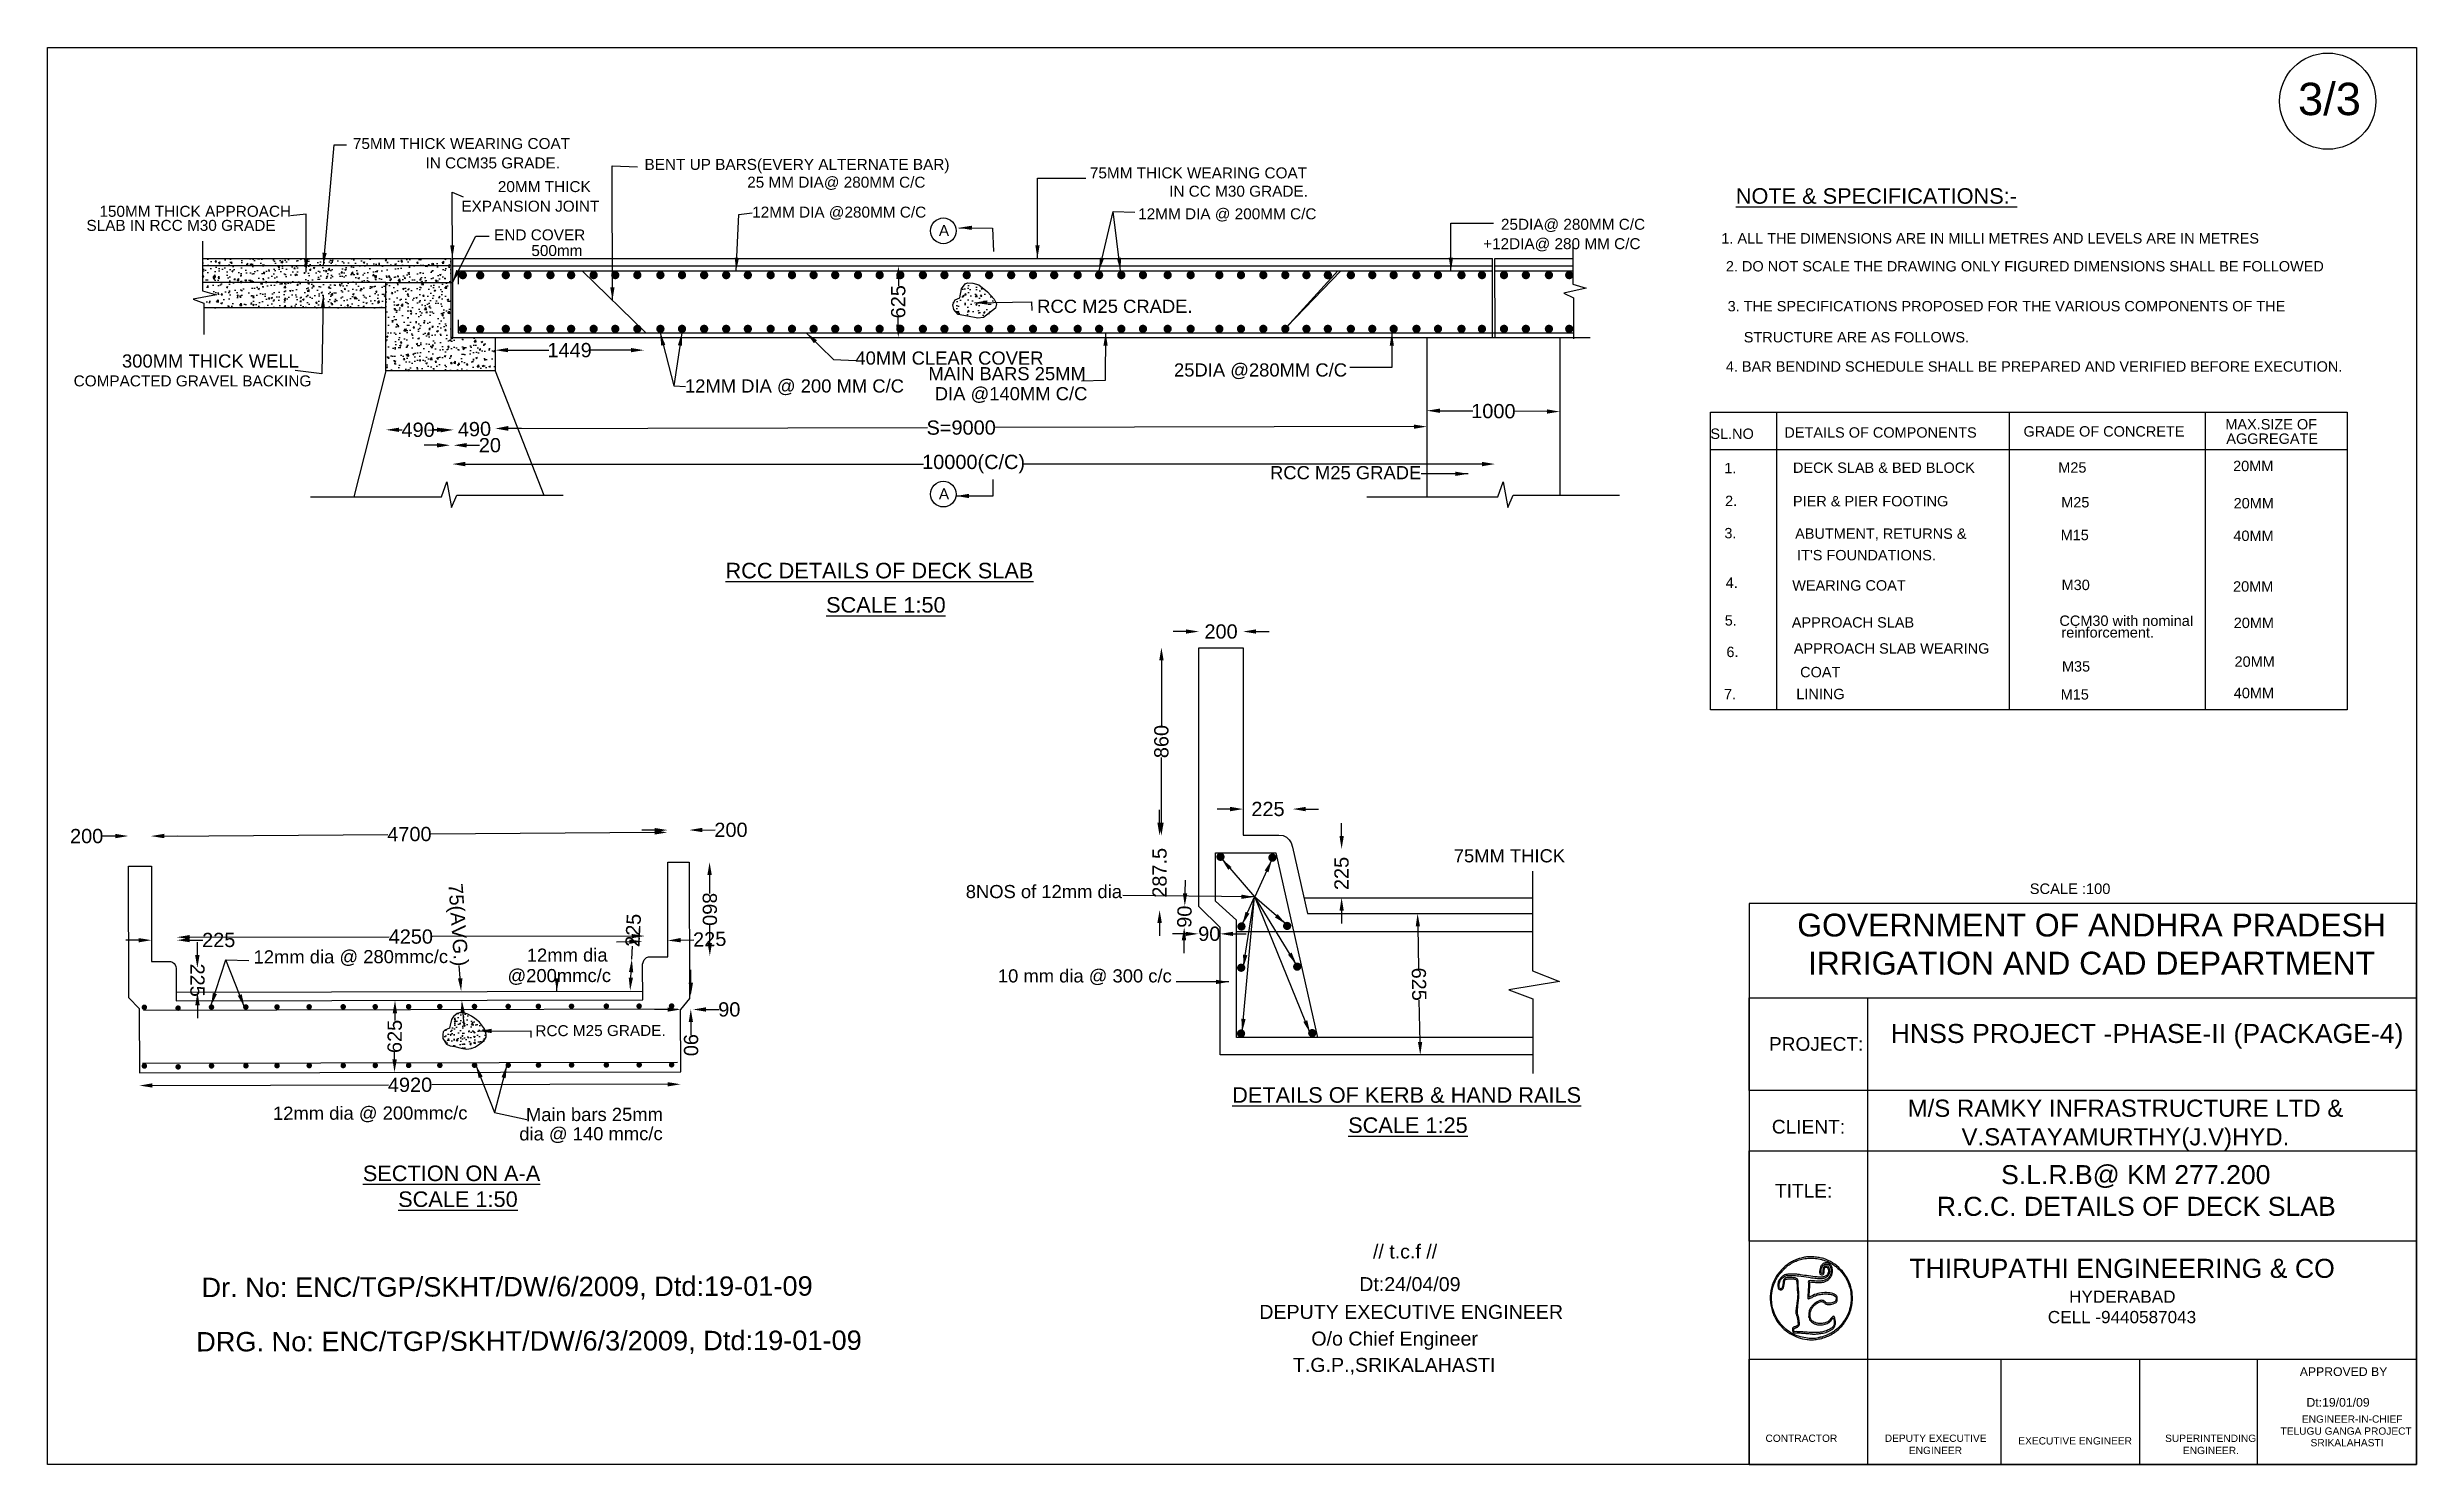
# Model space of a CAD drawing. Header units: millimetres. Extents: x 28885 to 47164, y 2290 to 13229.
import ezdxf

# ---------------------------------------------------------------- set-up
doc = ezdxf.new("R2010")
doc.units = ezdxf.units.MM
doc.header["$MEASUREMENT"] = 0
for name, color, linetype in [('DIMENSION', 7, 'Continuous'), ('DRAWING', 7, 'Continuous'), ('TEXT', 7, 'Continuous')]:
    doc.layers.add(name, color=color, linetype=linetype)
doc.styles.get("Standard").update_dxf_attribs({"font": 'arial.ttf'})
doc.dimstyles.get("Standard").update_dxf_attribs({"dimtxt": 110, "dimasz": 100, "dimexe": 0.18, "dimexo": 0.0625, "dimgap": 0.09, "dimtad": 0, "dimdec": 0, "dimzin": 0, "dimdsep": 46, "dimtxsty": 'Standard', "dimcen": 0.09, "dimse1": 1, "dimse2": 1, "dimadec": 0, "dimazin": 0, "dimtfac": 1, "dimtdec": 0, "dimtofl": 0, "dimtmove": 0, "dimatfit": 3, "dimfxl": 1, "dimtolj": 1, "dimtzin": 0, "dimarcsym": 0})
pattern_1 = [(50, (28532.61, 1065.07), (121.4755, -10.6277), [12.702, -139.7224]), (355, (28532.61, 1065.07), (-23.499, 127.3916), [10.1616, -111.7779]), (100.4514, (28542.73, 1064.18), (97.9765, 116.7639), [10.7951, -118.7457]), (46.1842, (28532.6, 1098.94), (180.7485, -28.0324), [19.053, -209.5835]), (96.6356, (28547.67, 1096.6), (158.2948, 164.9772), [16.1926, -178.1187]), (351.1842, (28532.6, 1098.94), (158.2948, 164.9772), [15.2424, -167.6668]), (21, (28549.54, 1090.47), (101.09244, -68.1877), [12.702, -139.7224]), (326, (28549.54, 1090.47), (41.208, 122.8117), [10.1616, -111.7779]), (71.4514, (28557.97, 1084.79), (142.3004, 54.624), [10.7951, -118.7457]), (37.5, (28532.607, 1065.067), (2.0594, 56.37905), [0, -110.423, 0, -113.4715, 0, -112.2013]), (7.5, (28532.607, 1065.07), (44.55357, 66.79774), [0, -64.6957, 0, -107.8826, 0, -42.7635]), (327.5, (28494.84, 1065.067), (90.4084, -3.8199), [0, -42.3401, 0, -132.10114, 0, -175.28805]), (317.5, (28477.9, 1065.07), (98.76866, 16.9538), [0, -55.04214, 0, -87.7287, 0, -124.4799])]

msp = doc.modelspace()

# ---------------------------------------------------------------- texts
at = {"layer": 'TEXT'}
for s, height, p in [('3/3', 250, (46249, 12706.1)), ('75MM THICK WEARING COAT', 84.68, (31242, 12444.7)), ('IN CCM35 GRADE.', 84.68, (31801.8, 12295)), ('BENT UP BARS(EVERY ALTERNATE BAR)', 84.68, (33491.9, 12283.6)), ('75MM THICK WEARING COAT', 84.68, (36928, 12218)), ('20MM THICK', 84.68, (32360.5, 12112.3)), ('25 MM DIA@ 280MM C/C', 84.68, (34284.2, 12146.2)), ('IN CC M30 GRADE.', 84.68, (37539.1, 12076.7)), ('%%UNOTE & SPECIFICATIONS:-', 120, (41911.1, 12022.3)), ('SLAB IN RCC M30 GRADE', 84.68, (29186.5, 11812.8)), ('150MM THICK APPROACH', 84.68, (29286.3, 11921.5)), ('EXPANSION JOINT', 84.68, (32078.9, 11961)), ('12MM DIA @280MM C/C', 84.68, (34322.7, 11915.3)), ('12MM DIA @ 200MM C/C', 84.68, (37300.6, 11901.9)), ('25DIA@ 280MM C/C', 84.68, (40099.3, 11821.4)), ('END COVER', 84.68, (32331.5, 11739.6)), ('500mm', 84.68, (32618.9, 11618.8)), ('A', 84.7, (35763, 11773.2)), ('+12DIA@ 280 MM C/C', 84.68, (39961.8, 11671.6)), ('1. ALL THE DIMENSIONS ARE IN MILLI METRES AND LEVELS ARE IN METRES', 80, (41799.9, 11715.4)), ('2. DO NOT SCALE THE DRAWING ONLY FIGURED DIMENSIONS SHALL BE FOLLOWED', 80, (41834.6, 11499.7)), ('RCC M25 CRADE.', 101.616, (36521.6, 11180)), ('3. THE SPECIFICATIONS PROPOSED FOR THE VARIOUS COMPONENTS OF THE', 80, (41848.3, 11191.7)), ('STRUCTURE ARE AS FOLLOWS.', 80, (41972.8, 10952.1)), ('300MM THICK WELL', 101.616, (29460.5, 10757.7)), ('40MM CLEAR COVER', 101.616, (35119.1, 10780.4)), ('25DIA @280MM C/C', 101.616, (37577, 10688.6)), ('4. BAR BENDIND SCHEDULE SHALL BE PREPARED AND VERIFIED BEFORE EXECUTION.', 80, (41834.6, 10726.2)), ('COMPACTED GRAVEL BACKING', 84.68, (29087.6, 10612.5)), ('12MM DIA @ 200 MM C/C', 101.616, (33804, 10564.9)), ('MAIN BARS 25MM', 101.616, (35682.1, 10659.9)), ('DIA @140MM C/C', 101.616, (35731.4, 10505.3)), ('SL.NO', 80, (41715.1, 10207.3)), ('DETAILS OF COMPONENTS', 80, (42285.9, 10216.9)), ('  GRADE OF CONCRETE', 80, (44069.1, 10225.4)), ('AGGREGATE', 80, (45695.8, 10169.1)), ('MAX.SIZE OF', 80, (45688.2, 10280.2)), ('RCC M25 GRADE', 101.616, (38317.6, 9895.7)), ('1.', 80, (41823.3, 9942.4)), ('DECK SLAB & BED BLOCK', 80, (42352.4, 9945)), ('M25', 80, (44399.4, 9946.8)), ('20MM', 80, (45748.2, 9958.2)), ('A', 84.7, (35763, 9740.9)), ('2.', 80, (41828.7, 9688.5)), ('PIER & PIER FOOTING', 80, (42352.4, 9686.5)), ('M25', 80, (44421.9, 9678.1)), ('20MM', 80, (45752.3, 9670.8)), ('3.', 80, (41823.3, 9440)), ('ABUTMENT, RETURNS &', 80, (42369, 9436.1)), ('M15', 80, (44417.6, 9425.5)), ("IT'S FOUNDATIONS.", 80, (42384.6, 9269.9)), ('40MM', 80, (45750.3, 9419.3)), ('%%URCC DETAILS OF DECK SLAB', 120, (34116.7, 9130.8)), ('%%USCALE 1:50', 120, (34892.8, 8866.3)), ('4.', 80, (41833.9, 9057.5)), ('WEARING COAT', 80, (42346.9, 9036.6)), ('M30', 80, (44425.1, 9040.2)), ('20MM', 80, (45748, 9028.3)), ('5.', 80, (41826, 8766.4)), ('APPROACH SLAB', 80, (42343.3, 8750.8)), ('CCM30 with nominaI    ', 80, (44408, 8764)), ('20MM', 80, (45753.1, 8747.3)), ('6.', 80, (41839, 8523)), ('APPROACH SLAB WEARING', 80, (42358.8, 8550)), ('COAT', 80, (42407.8, 8367.3)), ('M35', 80, (44427.7, 8411.5)), ('20MM', 80, (45759.2, 8448.3)), ('7.', 80, (41820.9, 8197.7)), ('LINING', 80, (42378.1, 8198.2)), ('M15', 80, (44417.9, 8195.1)), ('40MM', 80, (45753.4, 8205.8)), ('75MM THICK', 101.49, (39735.7, 6938.6)), ('8NOS of 12mm dia ', 101.495, (35970.4, 6662.5)), ('10 mm dia @ 300 c/c', 101.495, (36218.1, 6011.7)), ('%%UDETAILS OF KERB & HAND RAILS', 120, (38025.9, 5083.2)), ('%%USCALE 1:25', 120, (38920.6, 4850.3)), ('%%USECTION ON A-A', 120, (31318.6, 4478.5)), ('%%USCALE 1:50', 120, (31591.2, 4278.9))]:
    msp.add_text(s, height=height, dxfattribs=at).set_placement(p)
at = {"layer": 'TEXT', "color": 7}
for s, height, p in [('SCALE :100', 80.95, (44179.3, 6694.6)), ('// t.c.f // ', 108.22, (39112, 3881)), ('Dt:24/04/09', 108.22, (39006.1, 3629.1)), ('O/o Chief Engineer', 108.22, (38636.6, 3208.4)), ('T.G.P.,SRIKALAHASTI', 108.22, (38494.7, 3005.2)), ('APPROVED BY', 67.456, (46262.5, 2973.7)), ('Dt:19/01/09', 67.456, (46314.2, 2736.9)), ('TELUGU GANGA PROJECT', 56.213, (46114, 2520.9)), ('CONTRACTOR', 56.21, (42140.4, 2465.6)), ('SRIKALAHASTI', 56.213, (46345.7, 2431.2))]:
    msp.add_text(s, height=height, dxfattribs=at).set_placement(p)
at = {"layer": 'TEXT'}
for s, height, rotation, p in [('12mm dia @ 280mmc/c', 101.605, 0.13367, (30475.8, 6157.8)), ('12mm dia', 101.61, 0.13367, (32584, 6171.5)), ('@200mmc/c', 101.61, 0.13367, (32435, 6013.1)), ('RCC M25 GRADE.', 84.671, 0.13367, (32650.1, 5596.7)), ('12mm dia @ 200mmc/c', 101.605, 0.13367, (30625.5, 4951)), ('Main bars 25mm', 101.605, 0.13367, (32577.4, 4940.8)), ('dia @ 140 mmc/c', 101.605, 0.13367, (32525.9, 4791.9)), ('Dr. No: ENC/TGP/SKHT/DW/6/2009, Dtd:19-01-09', 150, 0.1412, (30073.9, 3582.5)), ('DRG. No: ENC/TGP/SKHT/DW/6/3/2009, Dtd:19-01-09', 150, 0.1412, (30033.1, 3163))]:
    msp.add_text(s, height=height, rotation=rotation, dxfattribs=at).set_placement(p)
at = {"layer": 'TEXT', "insert": (44299.1, 8753.7), "char_height": 80, "width": 870.254, "attachment_point": 1}
msp.add_mtext('    reinforcement.', dxfattribs=at)
at = {"layer": 'TEXT', "color": 7}
for s, insert, char_height, width, attachment_point in [('GOVERNMENT OF ANDHRA PRADESH\\PIRRIGATION AND CAD DEPARTMENT', (44656.1, 6306.4), 176.239, 5026.119, 5), ('HNSS PROJECT -PHASE-II (PACKAGE-4)', (45084.4, 5595.8), 146.866, 5026.119, 5), ('PROJECT:', (42167, 5589.8), 105.51, 984.477, 1), ('CLIENT:', (42189.3, 4951.2), 105.51, 984.477, 1), ('\\pi7.5291;M/S RAMKY INFRASTRUCTURE LTD &\\P\\pi423.34;V.SATAYAMURTHY(J.V)HYD.', (43229.6, 5107.2), 132.458, 3358.947, 1), ('\\pi1249.7;S.L.R.B@ KM 277.200\\P\\pi753.95;R.C.C. DETAILS OF DECK SLAB', (42708.2, 4601.8), 146.866, 4559.12, 1), ('TITLE:', (42213.6, 4456.7), 105.51, 572.159, 1), ('\\pi645.05;THIRUPATHI ENGINEERING & CO\\P\\pi1877.8;{\\H0.64302x;HYDERABAD\\P\\pi1713.7;CELL -9440587043}', (42605.1, 3878.4), 146.866, 4559.12, 1), ('DEPUTY EXECUTIVE ENGINEER  ', (38235.3, 3522.6), 108.22, 3039.412, 1), ('ENGINEER-IN-CHIEF  ', (46278.6, 2670), 56.213, 1309.395, 1), ('\\pi267.11;DEPUTY EXECUTIVE \\P\\pi453.22;ENGINEER  ', (42793.4, 2521.9), 56.213, 1309.395, 1), ('  EXECUTIVE ENGINEER  ', (44047.1, 2501.6), 56.213, 1309.395, 1), ('\\pi63.597;SUPERINTENDING \\P\\pi201.14;ENGINEER.', (45160, 2521.3), 56.213, 821.231, 1)]:
    msp.add_mtext(s, dxfattribs=dict(at, insert=insert, char_height=char_height, width=width, attachment_point=attachment_point))

# ---------------------------------------------------------------- blocks, each defined once
blk = doc.blocks.new('*D5')
at = {"layer": 'Defpoints', "color": 0}
for p in [(29595, 5313), (33771, 5323), (33771, 5226)]:
    blk.add_point(p, dxfattribs=at)
at = {"layer": 'DIMENSION', "color": 0, "lineweight": -2}
for p, q in [((29695, 5216), (31517, 5221)), ((33671, 5226), (31850, 5221))]:
    blk.add_line(p, q, dxfattribs=at)
at = {"layer": 'DIMENSION', "color": 0}
for points in [[(29695, 5233), (29695, 5200), (29595, 5216)], [(33671, 5242), (33671, 5209), (33771, 5226)]]:
    blk.add_solid(points, dxfattribs=at)
at = {"layer": 'DIMENSION', "color": 0, "insert": (31683, 5221), "char_height": 110, "attachment_point": 5, "rotation": 0.1337}
blk.add_mtext('\\A1;4920', dxfattribs=at)
blk = doc.blocks.new('*D6')
at = {"layer": 'Defpoints', "color": 0}
for p in [(31567, 5873), (31589, 5873), (31585, 5318)]:
    blk.add_point(p, dxfattribs=at)
at = {"layer": 'DIMENSION', "color": 0, "lineweight": -2}
for p, q in [((31566, 5773), (31566, 5718)), ((31564, 5418), (31564, 5473))]:
    blk.add_line(p, q, dxfattribs=at)
at = {"layer": 'DIMENSION', "color": 0}
for points in [[(31549, 5773), (31583, 5773), (31567, 5873)], [(31547, 5418), (31581, 5418), (31563, 5318)]]:
    blk.add_solid(points, dxfattribs=at)
at = {"layer": 'DIMENSION', "color": 0, "insert": (31565, 5595), "char_height": 110, "attachment_point": 5, "rotation": 89.6666}
blk.add_mtext('\\A1;625', dxfattribs=at)
blk = doc.blocks.new('*D2')
at = {"layer": 'Defpoints', "color": 0}
for p in [(32032, 5941), (32037, 5874), (32077, 5944)]:
    blk.add_point(p, dxfattribs=at)
at = {"layer": 'DIMENSION', "color": 0, "lineweight": -2}
for p, q in [((32070, 6044), (32063, 6143)), ((32089, 5777), (32097, 5677))]:
    blk.add_line(p, q, dxfattribs=at)
at = {"layer": 'DIMENSION', "color": 0}
for points in [[(32087, 6045), (32053, 6042), (32077, 5944)], [(32106, 5778), (32073, 5776), (32082, 5877)]]:
    blk.add_solid(points, dxfattribs=at)
at = {"layer": 'DIMENSION', "color": 0, "insert": (32040, 6456), "char_height": 110, "attachment_point": 5, "rotation": 274.1572}
blk.add_mtext('\\A1;75(AVG.)', dxfattribs=at)
blk = doc.blocks.new('*D7')
at = {"layer": 'Defpoints', "color": 0}
for p in [(29689, 6266), (29884, 6338), (29884, 6266)]:
    blk.add_point(p, dxfattribs=at)
at = {"layer": 'DIMENSION', "color": 0, "lineweight": -2}
for p, q in [((29589, 6338), (29489, 6337)), ((29984, 6339), (30084, 6339))]:
    blk.add_line(p, q, dxfattribs=at)
at = {"layer": 'DIMENSION', "color": 0}
for points in [[(29589, 6354), (29589, 6321), (29689, 6338)], [(29984, 6355), (29984, 6322), (29884, 6338)]]:
    blk.add_solid(points, dxfattribs=at)
at = {"layer": 'DIMENSION', "color": 0, "insert": (30207, 6339), "char_height": 110, "attachment_point": 5, "rotation": 0.1337}
blk.add_mtext('\\A1;225', dxfattribs=at)
blk = doc.blocks.new('*D3')
at = {"layer": 'Defpoints', "color": 0}
for p in [(30004, 6123), (30042, 6123), (30005, 5936)]:
    blk.add_point(p, dxfattribs=at)
at = {"layer": 'DIMENSION', "color": 0, "lineweight": -2}
for p, q in [((30042, 6223), (30042, 6323)), ((30043, 5836), (30043, 5736))]:
    blk.add_line(p, q, dxfattribs=at)
at = {"layer": 'DIMENSION', "color": 0}
for points in [[(30059, 6223), (30025, 6223), (30042, 6123)], [(30060, 5836), (30026, 5836), (30043, 5936)]]:
    blk.add_solid(points, dxfattribs=at)
at = {"layer": 'DIMENSION', "color": 0, "insert": (30042, 6029), "char_height": 110, "attachment_point": 5, "rotation": 270.1337}
blk.add_mtext('\\A1;225', dxfattribs=at)
blk = doc.blocks.new('*D8')
at = {"layer": 'Defpoints', "color": 0}
for p in [(33770, 5803), (33867, 5803), (33867, 5803)]:
    blk.add_point(p, dxfattribs=at)
at = {"layer": 'DIMENSION', "color": 0, "lineweight": -2}
for p, q in [((33670, 5802), (33570, 5802)), ((33967, 5803), (34067, 5803))]:
    blk.add_line(p, q, dxfattribs=at)
at = {"layer": 'DIMENSION', "color": 0}
for points in [[(33670, 5819), (33670, 5786), (33770, 5803)], [(33967, 5820), (33967, 5786), (33867, 5803)]]:
    blk.add_solid(points, dxfattribs=at)
at = {"layer": 'DIMENSION', "color": 0, "insert": (34146, 5803), "char_height": 110, "attachment_point": 5, "rotation": 0.1337}
blk.add_mtext('\\A1;90', dxfattribs=at)
blk = doc.blocks.new('*D9')
at = {"layer": 'Defpoints', "color": 0}
for p in [(33840, 5910), (33840, 5806), (33849, 5806)]:
    blk.add_point(p, dxfattribs=at)
at = {"layer": 'DIMENSION', "color": 0, "lineweight": -2}
for p, q in [((33849, 6010), (33849, 6110)), ((33850, 5706), (33850, 5606))]:
    blk.add_line(p, q, dxfattribs=at)
at = {"layer": 'DIMENSION', "color": 0}
for points in [[(33866, 6010), (33832, 6010), (33849, 5910)], [(33866, 5706), (33833, 5706), (33849, 5806)]]:
    blk.add_solid(points, dxfattribs=at)
at = {"layer": 'DIMENSION', "color": 0, "insert": (33850, 5528), "char_height": 110, "attachment_point": 5, "rotation": 270.1337}
blk.add_mtext('\\A1;90', dxfattribs=at)
blk = doc.blocks.new('*D10')
at = {"layer": 'Defpoints', "color": 0}
for p in [(33394, 6191), (33490, 6186), (33478, 5944)]:
    blk.add_point(p, dxfattribs=at)
at = {"layer": 'DIMENSION', "color": 0, "lineweight": -2}
for p, q in [((33394, 6191), (33399, 6291)), ((33386, 6049), (33388, 6091))]:
    blk.add_line(p, q, dxfattribs=at)
at = {"layer": 'DIMENSION', "color": 0}
for points in [[(33370, 6049), (33403, 6048), (33381, 5949)], [(33372, 6092), (33405, 6090), (33394, 6191)]]:
    blk.add_solid(points, dxfattribs=at)
at = {"layer": 'DIMENSION', "color": 0, "insert": (33405, 6414), "char_height": 110, "attachment_point": 5, "rotation": 87.1089}
blk.add_mtext('\\A1;225', dxfattribs=at)
blk = doc.blocks.new('*D4')
at = {"layer": 'Defpoints', "color": 0}
for p in [(29884, 6266), (33494, 6370), (33494, 6275)]:
    blk.add_point(p, dxfattribs=at)
at = {"layer": 'DIMENSION', "color": 0, "lineweight": -2}
for p, q in [((29984, 6361), (31523, 6365)), ((33394, 6369), (31855, 6366))]:
    blk.add_line(p, q, dxfattribs=at)
at = {"layer": 'DIMENSION', "color": 0}
for points in [[(29984, 6378), (29984, 6345), (29884, 6361)], [(33394, 6386), (33394, 6353), (33494, 6370)]]:
    blk.add_solid(points, dxfattribs=at)
at = {"layer": 'DIMENSION', "color": 0, "insert": (31689, 6365), "char_height": 110, "attachment_point": 5, "rotation": 0.1337}
blk.add_mtext('\\A1;4250', dxfattribs=at)
blk = doc.blocks.new('*D11')
at = {"layer": 'Defpoints', "color": 0}
for p in [(33476, 6308), (33672, 6335), (33672, 6314)]:
    blk.add_point(p, dxfattribs=at)
at = {"layer": 'DIMENSION', "color": 0, "lineweight": -2}
for p, q in [((33376, 6326), (33276, 6323)), ((33772, 6338), (33872, 6341))]:
    blk.add_line(p, q, dxfattribs=at)
at = {"layer": 'DIMENSION', "color": 0}
for points in [[(33375, 6343), (33376, 6309), (33476, 6329)], [(33771, 6355), (33772, 6321), (33672, 6335)]]:
    blk.add_solid(points, dxfattribs=at)
at = {"layer": 'DIMENSION', "color": 0, "insert": (33995, 6345), "char_height": 110, "attachment_point": 5, "rotation": 1.7355}
blk.add_mtext('\\A1;225', dxfattribs=at)
blk = doc.blocks.new('*D12')
at = {"layer": 'Defpoints', "color": 0}
for p in [(33837, 6940), (33996, 6215), (33839, 6215)]:
    blk.add_point(p, dxfattribs=at)
at = {"layer": 'DIMENSION', "color": 0, "lineweight": -2}
for p, q in [((33994, 6840), (33994, 6699)), ((33995, 6315), (33995, 6456))]:
    blk.add_line(p, q, dxfattribs=at)
at = {"layer": 'DIMENSION', "color": 0}
for points in [[(34011, 6840), (33977, 6840), (33994, 6940)], [(34012, 6315), (33979, 6315), (33996, 6215)]]:
    blk.add_solid(points, dxfattribs=at)
at = {"layer": 'DIMENSION', "color": 0, "insert": (33995, 6577), "char_height": 110, "attachment_point": 5, "rotation": 270.1337}
blk.add_mtext('\\A1;860', dxfattribs=at)
blk = doc.blocks.new('*D13')
at = {"layer": 'Defpoints', "color": 0}
for p in [(29510, 7142), (29511, 6910), (29688, 6910)]:
    blk.add_point(p, dxfattribs=at)
at = {"layer": 'DIMENSION', "color": 0, "lineweight": -2}
for p, q in [((29410, 7142), (29310, 7141)), ((29787, 7142), (29887, 7143))]:
    blk.add_line(p, q, dxfattribs=at)
at = {"layer": 'DIMENSION', "color": 0}
for points in [[(29410, 7158), (29410, 7125), (29510, 7142)], [(29787, 7159), (29787, 7126), (29687, 7142)]]:
    blk.add_solid(points, dxfattribs=at)
at = {"layer": 'DIMENSION', "color": 0, "insert": (29188, 7141), "char_height": 110, "attachment_point": 5, "rotation": 0.1337}
blk.add_mtext('\\A1;200', dxfattribs=at)
blk = doc.blocks.new('*D14')
at = {"layer": 'Defpoints', "color": 0}
for p in [(33669, 7170), (29688, 6910), (33671, 6939)]:
    blk.add_point(p, dxfattribs=at)
at = {"layer": 'DIMENSION', "color": 0, "lineweight": -2}
for p, q in [((29786, 7142), (31511, 7154)), ((33569, 7170), (31844, 7157))]:
    blk.add_line(p, q, dxfattribs=at)
at = {"layer": 'DIMENSION', "color": 0}
for points in [[(29786, 7159), (29786, 7125), (29686, 7141)], [(33569, 7186), (33569, 7153), (33669, 7170)]]:
    blk.add_solid(points, dxfattribs=at)
at = {"layer": 'DIMENSION', "color": 0, "insert": (31678, 7156), "char_height": 110, "attachment_point": 5, "rotation": 0.4183}
blk.add_mtext('\\A1;4700', dxfattribs=at)
blk = doc.blocks.new('*D15')
at = {"layer": 'Defpoints', "color": 0}
for p in [(33837, 7188), (33671, 6939), (33837, 6940)]:
    blk.add_point(p, dxfattribs=at)
at = {"layer": 'DIMENSION', "color": 0, "lineweight": -2}
for p, q in [((33570, 7187), (33470, 7187)), ((33937, 7188), (34037, 7189))]:
    blk.add_line(p, q, dxfattribs=at)
at = {"layer": 'DIMENSION', "color": 0}
for points in [[(33570, 7204), (33570, 7171), (33670, 7188)], [(33937, 7205), (33937, 7172), (33837, 7188)]]:
    blk.add_solid(points, dxfattribs=at)
at = {"layer": 'DIMENSION', "color": 0, "insert": (34159, 7189), "char_height": 110, "attachment_point": 5, "rotation": 0.1337}
blk.add_mtext('\\A1;200', dxfattribs=at)
blk = doc.blocks.new('*D18')
at = {"layer": 'Defpoints', "color": 0}
for p in [(39446, 6544), (39467, 5452), (39477, 5452)]:
    blk.add_point(p, dxfattribs=at)
at = {"layer": 'DIMENSION', "color": 0, "lineweight": -2}
for p, q in [((39458, 6444), (39464, 6120)), ((39475, 5552), (39469, 5876))]:
    blk.add_line(p, q, dxfattribs=at)
at = {"layer": 'DIMENSION', "color": 0}
for points in [[(39475, 6444), (39442, 6444), (39456, 6544)], [(39492, 5552), (39459, 5552), (39477, 5452)]]:
    blk.add_solid(points, dxfattribs=at)
at = {"layer": 'DIMENSION', "color": 0, "insert": (39467, 5998), "char_height": 110, "attachment_point": 5, "rotation": 271.0811}
blk.add_mtext('\\A1;625', dxfattribs=at)
blk = doc.blocks.new('*D19')
at = {"layer": 'Defpoints', "color": 0}
for p in [(37766, 6435), (37933, 6435), (37766, 6387)]:
    blk.add_point(p, dxfattribs=at)
at = {"layer": 'DIMENSION', "color": 0, "lineweight": -2}
for p, q in [((37666, 6387), (37566, 6387)), ((38033, 6387), (38133, 6387))]:
    blk.add_line(p, q, dxfattribs=at)
at = {"layer": 'DIMENSION', "color": 0}
for points in [[(37666, 6403), (37666, 6370), (37766, 6387)], [(38033, 6403), (38033, 6370), (37933, 6387)]]:
    blk.add_solid(points, dxfattribs=at)
at = {"layer": 'DIMENSION', "color": 0, "insert": (37849, 6387), "char_height": 110, "attachment_point": 5}
blk.add_mtext('\\A1;90', dxfattribs=at)
blk = doc.blocks.new('*D20')
at = {"layer": 'Defpoints', "color": 0}
for p in [(37770, 6597), (37656, 6438), (37766, 6435)]:
    blk.add_point(p, dxfattribs=at)
at = {"layer": 'DIMENSION', "color": 0, "lineweight": -2}
for p, q in [((37662, 6700), (37665, 6800)), ((37654, 6338), (37652, 6238))]:
    blk.add_line(p, q, dxfattribs=at)
at = {"layer": 'DIMENSION', "color": 0}
for points in [[(37646, 6700), (37679, 6699), (37660, 6600)], [(37637, 6338), (37671, 6337), (37656, 6438)]]:
    blk.add_solid(points, dxfattribs=at)
at = {"layer": 'DIMENSION', "color": 0, "insert": (37658, 6519), "char_height": 110, "attachment_point": 5, "rotation": 88.7018}
blk.add_mtext('\\A1;90', dxfattribs=at)
blk = doc.blocks.new('*D16')
at = {"layer": 'Defpoints', "color": 0}
for p in [(37440, 7144), (37466, 7144), (37440, 6571)]:
    blk.add_point(p, dxfattribs=at)
at = {"layer": 'DIMENSION', "color": 0, "lineweight": -2}
for p, q in [((37466, 7244), (37466, 7344)), ((37466, 6471), (37466, 6371))]:
    blk.add_line(p, q, dxfattribs=at)
at = {"layer": 'DIMENSION', "color": 0}
for points in [[(37449, 7244), (37483, 7244), (37466, 7144)], [(37449, 6471), (37483, 6471), (37466, 6571)]]:
    blk.add_solid(points, dxfattribs=at)
at = {"layer": 'DIMENSION', "color": 0, "insert": (37466, 6858), "char_height": 110, "attachment_point": 5, "rotation": 90}
blk.add_mtext('\\A1;287.5', dxfattribs=at)
blk = doc.blocks.new('*D21')
at = {"layer": 'Defpoints', "color": 0}
for p in [(38110, 7350), (38493, 7350), (38493, 7350)]:
    blk.add_point(p, dxfattribs=at)
at = {"layer": 'DIMENSION', "color": 0, "lineweight": -2}
for p, q in [((38010, 7350), (37910, 7350)), ((38593, 7350), (38693, 7350))]:
    blk.add_line(p, q, dxfattribs=at)
at = {"layer": 'DIMENSION', "color": 0}
for points in [[(38010, 7367), (38010, 7333), (38110, 7350)], [(38593, 7367), (38593, 7333), (38493, 7350)]]:
    blk.add_solid(points, dxfattribs=at)
at = {"layer": 'DIMENSION', "color": 0, "insert": (38302, 7350), "char_height": 110, "attachment_point": 5}
blk.add_mtext('\\A1;225', dxfattribs=at)
blk = doc.blocks.new('*D22')
at = {"layer": 'Defpoints', "color": 0}
for p in [(38870, 7041), (38873, 7041), (38873, 6666)]:
    blk.add_point(p, dxfattribs=at)
at = {"layer": 'DIMENSION', "color": 0, "lineweight": -2}
for p, q in [((38870, 7141), (38870, 7241)), ((38870, 6566), (38870, 6466))]:
    blk.add_line(p, q, dxfattribs=at)
at = {"layer": 'DIMENSION', "color": 0}
for points in [[(38854, 7141), (38887, 7141), (38870, 7041)], [(38854, 6566), (38887, 6566), (38870, 6666)]]:
    blk.add_solid(points, dxfattribs=at)
at = {"layer": 'DIMENSION', "color": 0, "insert": (38870, 6853), "char_height": 110, "attachment_point": 5, "rotation": 90}
blk.add_mtext('\\A1;225', dxfattribs=at)
blk = doc.blocks.new('*D17')
at = {"layer": 'Defpoints', "color": 0}
for p in [(37466, 8597), (37480, 8597), (37466, 7144)]:
    blk.add_point(p, dxfattribs=at)
at = {"layer": 'DIMENSION', "color": 0, "lineweight": -2}
for p, q in [((37480, 8497), (37480, 7992)), ((37480, 7244), (37480, 7749))]:
    blk.add_line(p, q, dxfattribs=at)
at = {"layer": 'DIMENSION', "color": 0}
for points in [[(37463, 8497), (37497, 8497), (37480, 8597)], [(37463, 7244), (37497, 7244), (37480, 7144)]]:
    blk.add_solid(points, dxfattribs=at)
at = {"layer": 'DIMENSION', "color": 0, "insert": (37480, 7871), "char_height": 110, "attachment_point": 5, "rotation": 90}
blk.add_mtext('\\A1;860', dxfattribs=at)
blk = doc.blocks.new('*D23')
at = {"layer": 'Defpoints', "color": 0}
for p in [(37770, 8595), (38110, 8720), (38110, 8595)]:
    blk.add_point(p, dxfattribs=at)
at = {"layer": 'DIMENSION', "color": 0, "lineweight": -2}
for p, q in [((37670, 8720), (37570, 8720)), ((38210, 8720), (38310, 8720))]:
    blk.add_line(p, q, dxfattribs=at)
at = {"layer": 'DIMENSION', "color": 0}
for points in [[(37670, 8737), (37670, 8704), (37770, 8720)], [(38210, 8737), (38210, 8704), (38110, 8720)]]:
    blk.add_solid(points, dxfattribs=at)
at = {"layer": 'DIMENSION', "color": 0, "insert": (37940, 8720), "char_height": 110, "attachment_point": 5}
blk.add_mtext('\\A1;200', dxfattribs=at)
blk = doc.blocks.new('*D24')
at = {"layer": 'Defpoints', "color": 0}
for p in [(31498, 10254), (31992, 10277), (31992, 10254)]:
    blk.add_point(p, dxfattribs=at)
at = {"layer": 'DIMENSION', "color": 0, "lineweight": -2}
for p, q in [((31598, 10277), (31621, 10277)), ((31892, 10277), (31868, 10277))]:
    blk.add_line(p, q, dxfattribs=at)
at = {"layer": 'DIMENSION', "color": 0}
for points in [[(31598, 10294), (31598, 10261), (31498, 10277)], [(31892, 10294), (31892, 10261), (31992, 10277)]]:
    blk.add_solid(points, dxfattribs=at)
at = {"layer": 'DIMENSION', "color": 0, "insert": (31745, 10277), "char_height": 110, "attachment_point": 5}
blk.add_mtext('\\A1;490', dxfattribs=at)
blk = doc.blocks.new('*D28')
at = {"layer": 'Defpoints', "color": 0}
for p in [(32341, 10271), (39528, 10302), (39528, 10286)]:
    blk.add_point(p, dxfattribs=at)
at = {"layer": 'DIMENSION', "color": 0, "lineweight": -2}
for p, q in [((32441, 10287), (35675, 10294)), ((39428, 10302), (36195, 10295))]:
    blk.add_line(p, q, dxfattribs=at)
at = {"layer": 'DIMENSION', "color": 0}
for points in [[(32441, 10304), (32441, 10270), (32341, 10287)], [(39428, 10318), (39428, 10285), (39528, 10302)]]:
    blk.add_solid(points, dxfattribs=at)
at = {"layer": 'DIMENSION', "color": 0, "insert": (35935, 10294), "char_height": 110, "attachment_point": 5, "rotation": 0.118}
blk.add_mtext('\\A1;S=9000', dxfattribs=at)
blk = doc.blocks.new('*D25')
at = {"layer": 'Defpoints', "color": 0}
for p in [(31992, 10277), (32019, 10277), (32019, 10158)]:
    blk.add_point(p, dxfattribs=at)
at = {"layer": 'DIMENSION', "color": 0, "lineweight": -2}
for p, q in [((31892, 10158), (31792, 10158)), ((32119, 10158), (32219, 10158))]:
    blk.add_line(p, q, dxfattribs=at)
at = {"layer": 'DIMENSION', "color": 0}
for points in [[(31892, 10175), (31892, 10141), (31992, 10158)], [(32119, 10175), (32119, 10141), (32019, 10158)]]:
    blk.add_solid(points, dxfattribs=at)
at = {"layer": 'DIMENSION', "color": 0, "insert": (32299, 10158), "char_height": 110, "attachment_point": 5}
blk.add_mtext('\\A1;20', dxfattribs=at)
blk = doc.blocks.new('*D26')
at = {"layer": 'Defpoints', "color": 0}
for p in [(32019, 10277), (32341, 10287), (32341, 10287)]:
    blk.add_point(p, dxfattribs=at)
at = {"layer": 'DIMENSION', "color": 0, "lineweight": -2}
for p, q in [((31919, 10274), (31819, 10271)), ((32441, 10290), (32541, 10293))]:
    blk.add_line(p, q, dxfattribs=at)
at = {"layer": 'DIMENSION', "color": 0}
for points in [[(31919, 10291), (31920, 10258), (32019, 10277)], [(32441, 10307), (32442, 10273), (32341, 10287)]]:
    blk.add_solid(points, dxfattribs=at)
at = {"layer": 'DIMENSION', "color": 0, "insert": (32180, 10282), "char_height": 110, "attachment_point": 5, "rotation": 1.7311}
blk.add_mtext('\\A1;490', dxfattribs=at)
blk = doc.blocks.new('*D27')
at = {"layer": 'Defpoints', "color": 0}
for p in [(32009, 10013), (32009, 10009), (40053, 10009)]:
    blk.add_point(p, dxfattribs=at)
at = {"layer": 'DIMENSION', "color": 0, "lineweight": -2}
for p, q in [((32109, 10013), (35645, 10013)), ((39953, 10013), (36417, 10013))]:
    blk.add_line(p, q, dxfattribs=at)
at = {"layer": 'DIMENSION', "color": 0}
for points in [[(32109, 10030), (32109, 9996), (32009, 10013)], [(39953, 10030), (39953, 9996), (40053, 10013)]]:
    blk.add_solid(points, dxfattribs=at)
at = {"layer": 'DIMENSION', "color": 0, "insert": (36031, 10013), "char_height": 110, "attachment_point": 5}
blk.add_mtext('\\A1;10000(C/C)', dxfattribs=at)
blk = doc.blocks.new('*D29')
at = {"layer": 'Defpoints', "color": 0}
for p in [(39528, 10415), (40554, 10418), (40554, 10408)]:
    blk.add_point(p, dxfattribs=at)
at = {"layer": 'DIMENSION', "color": 0, "lineweight": -2}
for p, q in [((39628, 10424), (39882, 10423)), ((40454, 10419), (40200, 10420))]:
    blk.add_line(p, q, dxfattribs=at)
at = {"layer": 'DIMENSION', "color": 0}
for points in [[(39628, 10441), (39628, 10408), (39528, 10425)], [(40454, 10435), (40454, 10402), (40554, 10418)]]:
    blk.add_solid(points, dxfattribs=at)
at = {"layer": 'DIMENSION', "color": 0, "insert": (40041, 10421), "char_height": 110, "attachment_point": 5, "rotation": 359.614}
blk.add_mtext('\\A1;1000', dxfattribs=at)
blk = doc.blocks.new('*D30')
at = {"layer": 'Defpoints', "color": 0}
for p in [(35422, 11542), (35451, 11542), (35420, 10990)]:
    blk.add_point(p, dxfattribs=at)
at = {"layer": 'DIMENSION', "color": 0, "lineweight": -2}
for p, q in [((35451, 11442), (35451, 11388)), ((35450, 11090), (35450, 11144))]:
    blk.add_line(p, q, dxfattribs=at)
at = {"layer": 'DIMENSION', "color": 0}
for points in [[(35434, 11442), (35467, 11442), (35451, 11542)], [(35433, 11090), (35466, 11090), (35450, 10990)]]:
    blk.add_solid(points, dxfattribs=at)
at = {"layer": 'DIMENSION', "color": 0, "insert": (35450, 11266), "char_height": 110, "attachment_point": 5, "rotation": 89.8488}
blk.add_mtext('\\A1;625', dxfattribs=at)
blk = doc.blocks.new('*D31')
at = {"layer": 'Defpoints', "color": 0}
for p in [(32340, 10890), (33488, 10892), (33488, 10890)]:
    blk.add_point(p, dxfattribs=at)
at = {"layer": 'DIMENSION', "color": 0, "lineweight": -2}
for p, q in [((32440, 10892), (32754, 10892)), ((33388, 10892), (33073, 10892))]:
    blk.add_line(p, q, dxfattribs=at)
at = {"layer": 'DIMENSION', "color": 0}
for points in [[(32440, 10909), (32440, 10876), (32340, 10892)], [(33388, 10909), (33388, 10876), (33488, 10892)]]:
    blk.add_solid(points, dxfattribs=at)
at = {"layer": 'DIMENSION', "color": 0, "insert": (32914, 10892), "char_height": 110, "attachment_point": 5}
blk.add_mtext('\\A1;1449', dxfattribs=at)

# ---------------------------------------------------------------- dimensions: what is measured, and where the dimension line sits
at = {"layer": 'DIMENSION'}
for p1, p2, distance, text, picture, middle in [((35420.5, 10990.1), (35421.9, 11542.4), -29, '625', '*D30', (35450.2, 11266.2)), ((32339.9, 10890.5), (33487.5, 10890.5), 1.8, '1449', '*D31', (32913.7, 10892.2)), ((39527.8, 10414.6), (40553.8, 10407.7), 10.4, '1000', '*D29', (40040.9, 10421.5)), ((31497.5, 10254.1), (31991.8, 10254.1), 23.1, '490', '*D24', (31744.7, 10277.2)), ((31991.8, 10277.2), (32019.1, 10277.2), -119.2, '20', '*D25', (32298.7, 10158)), ((32019.1, 10277.2), (32341.3, 10286.9), 0, '490', '*D26', (32180.2, 10282.1)), ((32341.4, 10271), (39527.8, 10285.8), 16, 'S=9000', '*D28', (35934.6, 10294.3)), ((40053.5, 10009.2), (32009.2, 10009.2), -3.8, '10000(C/C)', '*D27', (36031.3, 10013)), ((37769.6, 8595.4), (38110.4, 8595.4), 124.9, '200', '*D23', (37940, 8720.3)), ((37466.1, 7144), (37466.1, 8597.5), -13.9, '860', '*D17', (37480, 7870.8)), ((37440.3, 6571.4), (37440.3, 7144), -25.8, '287.5', '*D16', (37466.1, 6857.7)), ((38110.4, 7349.9), (38493.4, 7349.9), 0, '225', '*D21', (38301.9, 7349.9)), ((29687.7, 6910.1), (29510.8, 6909.7), -232.2, '200', '*D13', (29187.9, 7141.1)), ((29687.7, 6910.1), (33670.9, 6939.2), 231.1, '4700', '*D14', (31677.6, 7155.7)), ((33670.9, 6939.2), (33837.3, 6939.6), 248.5, '200', '*D15', (34159.1, 7188.8)), ((38873.5, 6665.5), (38873.5, 7041.1), 3.2, '225', '*D22', (38870.2, 6853.3)), ((33837.3, 6939.6), (33839, 6214.5), 156.5, '860', '*D12', (33994.7, 6577.4)), ((37769.6, 6597.2), (37765.9, 6435.2), -109.5, '90', '*D20', (37658.2, 6518.7)), ((29689.2, 6266), (29883.8, 6266.4), 71.9, '225', '*D7', (30206.6, 6339.1)), ((29883.8, 6266.4), (33494.4, 6274.9), 94.6, '4250', '*D4', (31688.9, 6365.3)), ((33476.3, 6308.3), (33672.3, 6314.2), 20.7, '225', '*D11', (33994.5, 6344.7)), ((33477.6, 5943.9), (33489.9, 6186.2), 96.5, '225', '*D10', (33404.8, 6413.8)), ((37932.5, 6435.2), (37765.9, 6435.2), 48.5, '90', '*D19', (37849.2, 6386.7)), ((39446.2, 6543.7), (39466.8, 5451.8), 10.3, '625', '*D18', (39466.8, 5997.9)), ((33839.7, 5910.3), (33840, 5806.2), 9.4, '90', '*D9', (33850, 5527.5)), ((31585.4, 5317.7), (31588.6, 5872.8), 22.1, '625', '*D6', (31564.9, 5595.4)), ((33769.8, 5803), (33866.8, 5803.3), -0.5, '90', '*D8', (34145.5, 5803.4)), ((29595, 5313), (33770.9, 5322.8), -97, '4920', '*D5', (31683.2, 5220.9))]:
    dim = msp.add_aligned_dim(p1=p1, p2=p2, distance=distance, text=text, dimstyle='Standard', dxfattribs=at)
    dim.commit()
    dim.dimension.update_dxf_attribs({"geometry": picture, "text_midpoint": middle})
for base, p1, p2, angle, text, picture, middle in [((32077.1, 5943.8), (32037.2, 5873.7), (32032.4, 5940.5), 94.15723, '75(AVG.)', '*D2', (32039.9, 6456.3)), ((30042.3, 6123), (30004.6, 5935.8), (30004.1, 6122.9), 90.13367, '225', '*D3', (30042.5, 6029.4))]:
    dim = msp.add_linear_dim(base=base, p1=p1, p2=p2, angle=angle, text=text, dimstyle='Standard', dxfattribs=at)
    dim.commit()
    dim.dimension.update_dxf_attribs({"geometry": picture, "text_midpoint": middle, "dimtype": 161})

# ---------------------------------------------------------------- hatches: boundary and pattern name
at = {"layer": 'DRAWING'}
h = msp.add_hatch(dxfattribs=at)
h.set_pattern_fill('AR-CONC', color=256, scale=16.936044)
h.set_pattern_definition(pattern_1)
h.paths.add_polyline_path([(30082.6, 11415.6), (30082.6, 11350.1), (30190.7, 11320.1), (30010.4, 11286.1), (30092.6, 11256.1), (30092.6, 11217.7), (31496.4, 11217.7), (31496.4, 11415.6)])
h.paths.add_polyline_path([(31496.4, 11415.6), (31999.3, 11415.6), (31999.3, 11544.2), (30082.6, 11544.2), (30082.6, 11415.6)])
h.paths.add_polyline_path([(31999.3, 11544.2), (31999.3, 11598), (30082.6, 11598), (30082.6, 11544.2)])
h.paths.add_polyline_path([(31496.4, 10733.2), (32339.9, 10733.2), (32339.9, 10990.1), (32009.3, 10990.1), (31999.3, 10990.1), (31999.3, 11415.6), (31496.4, 11415.6)])
h = msp.add_hatch(dxfattribs=at)
h.set_pattern_fill('AR-CONC', color=256, scale=16.936044)
h.set_pattern_definition(pattern_1)
h.paths.add_polyline_path([(35924.3, 11295.6), (35888.1, 11281.8), (35877.5, 11263.7), (35871.1, 11241.4), (35877.5, 11205.3), (35911.5, 11168.1), (35983.9, 11154.3), (36063.6, 11138.3), (36107.3, 11144.7), (36154.1, 11179.8), (36198.7, 11217), (36207.3, 11248.9), (36189.2, 11285), (36138.1, 11342.4), (36070, 11395.5), (36025.3, 11409.3), (35984.9, 11411.4), (35966.8, 11402.9), (35937, 11364.7)])
h = msp.add_hatch(dxfattribs=at)
h.set_pattern_fill('AR-CONC', color=256, scale=12.70064, angle=0.13367)
h.set_pattern_definition([(50.1337, (28437.7, 1115.6), (91.115, -7.7574), [9.5255, -104.7803]), (355.1337, (28437.7, 1115.6), (-17.8451, 95.4918), [7.6204, -83.8242]), (100.5851, (28445.29, 1114.95), (73.2698, 87.7345), [8.0954, -89.0495]), (46.3179, (28437.64, 1141), (135.5952, -20.7057), [14.2882, -157.1704]), (96.7693, (28448.94, 1139.28), (118.419, 123.996), [12.143, -133.5744]), (351.3178, (28437.64, 1141), (118.419, 123.996), [11.4306, -125.7363]), (21.1337, (28450.355, 1134.68), (75.9301, -50.9582), [9.5255, -104.7803]), (326.1337, (28450.355, 1134.68), (30.6877, 92.1705), [7.6204, -83.8242]), (71.5851, (28456.68, 1130.435), (106.6178, 41.2124), [8.0954, -89.0495]), (37.6337, (28437.7, 1115.6), (1.44574, 42.28314), [0, -82.80817, 0, -85.0943, 0, -84.14174]), (7.6337, (28437.7, 1115.6), (33.29456, 50.17062), [0, -48.51644, 0, -80.90307, 0, -32.0691]), (327.6337, (28409.376, 1115.535), (67.80536, -2.70643), [0, -31.7516, 0, -99.065, 0, -131.4516]), (317.6337, (28396.676, 1115.505), (74.0385, 12.88674), [0, -41.2771, 0, -65.7893, 0, -93.3497])])
h.paths.add_polyline_path([(31986.9, 5658.7), (31952.2, 5644.5), (31939.2, 5630.4), (31937.1, 5609.8), (31937.1, 5578.3), (31965.5, 5536.1), (31992.6, 5523.1), (32028.5, 5517.8), (32078.5, 5503.8), (32119.8, 5497.4), (32154.5, 5501.8), (32181.6, 5511.6), (32212, 5529), (32252.1, 5560.6), (32269.4, 5589.9), (32271.5, 5610.5), (32258.4, 5653.9), (32219.2, 5704.8), (32182.2, 5734), (32158.3, 5752.4), (32130, 5766.4), (32098.5, 5776.1), (32064.8, 5778.2), (32045.3, 5771.6), (32032.3, 5758.6), (32017.1, 5749.9), (32004.1, 5726), (31992.3, 5682.6)])

# ---------------------------------------------------------------- linework, layer by layer
at = {"color": 7}
for points in [[(42441.3, 3890.3, 0.011371), (42406.3, 3881.9, 0.02579), (42380.4, 3873.5, 0.027062), (42356.2, 3862.8, 0.013799), (42327.1, 3847, 0.049276), (42300.8, 3828, 0.020623), (42269.2, 3797.8, 0.020736), (42239.7, 3764.3, 0.039557), (42219.3, 3734.8, 0.070595), (42186.7, 3653.9, 0.067578), (42177.3, 3566, 0.067285), (42191.6, 3478.4, 0.06891), (42228.6, 3398.5, 0.057705), (42272.2, 3345.4, 0.054334), (42327.5, 3302.5, 0.05355), (42391.6, 3271.9, 0.052844), (42461.1, 3255.5, 0.040381), (42500.2, 3253.8, 0.03202), (42542.2, 3257.9, 0.031364), (42584.4, 3267.6, 0.03411), (42623.9, 3282.3, 0.075635), (42702.9, 3333.7, 0.073326), (42764, 3406.6, 0.073591), (42801.4, 3493.9, 0.077104), (42811, 3586.8, 0.004861), (42809.4, 3612.6, 0.019003), (42807.7, 3628.4, 0.02286), (42805, 3642.7, 0.009468), (42800, 3661.6, 0.065489), (42769.4, 3732.7, 0.057691), (42720.4, 3796.9, 0.058022), (42658.3, 3847.9, 0.068022), (42589.3, 3880.1, 0.035725), (42554.5, 3888.1, 0.021943), (42512.7, 3892.9, 0.021989), (42472, 3893.9, 0.048915)], [(42572.6, 3873.2, -0.010053), (42595.4, 3866.7, -0.02116), (42612.8, 3860.5, -0.022523), (42628.8, 3853.2, -0.013074), (42647.4, 3843, -0.040153), (42682.3, 3818.9, -0.032263), (42715.6, 3787.7, -0.031944), (42745, 3752.2, -0.036921), (42768.1, 3714.8, -0.012801), (42775.9, 3698.8, -0.018323), (42782, 3684.2, -0.011926), (42786.2, 3672, -0.421559), (42784.9, 3669.6, 0.438354), (42784.7, 3669.2, 0.035377), (42785.2, 3668, 0.030088), (42786.2, 3666.4, 0.016409), (42787.6, 3664.6, -0.136522), (42794.5, 3649.3, -0.015322), (42799, 3611.1, -0.019775), (42801, 3570.1, -0.035566), (42798.9, 3536.5, -0.046854), (42784.8, 3475.7, -0.049001), (42759.8, 3419.6, -0.049074), (42724.4, 3369.5, -0.047266), (42679.6, 3326.5, -0.036649), (42655.3, 3310.1, -0.020541), (42623.8, 3293.6, -0.020402), (42592, 3280.2, -0.050634), (42567.7, 3273.8, 0.011096), (42563.1, 3273, 0.006376), (42557.7, 3271.8, 0.006368), (42552.2, 3270.5, 0.010561), (42547.7, 3269.2, -0.075797), (42505.7, 3263.2, -0.036256), (42451.1, 3267.6, -0.035773), (42395.6, 3280.3, -0.053967), (42350.1, 3299.8, -0.043816), (42298.6, 3335.1, -0.050353), (42256.6, 3377.3, -0.04992), (42223.6, 3427.4, -0.041857), (42198.9, 3486.1, -0.041799), (42191.6, 3516.9, -0.022952), (42187.7, 3555.4, -0.022835), (42187.3, 3594.8, -0.036198), (42190.9, 3628.3, -0.027029), (42197.8, 3657.6, -0.021589), (42208.4, 3688.3, -0.021847), (42221.4, 3717.5, -0.030803), (42235.6, 3742.1, -0.030973), (42252.9, 3765.1, -0.014365), (42278.1, 3792.8, -0.013732), (42303.9, 3818.3, -0.048124), (42322.5, 3832.4, -0.015617), (42337.2, 3841, -0.006514), (42357.6, 3851.7, -0.006284), (42377.9, 3861.6, -0.02113), (42391.4, 3867.4, -0.047647), (42432.2, 3878.4, -0.034153), (42479.1, 3883.1, -0.033468), (42527.5, 3881.5, -0.039389)], [(42590.9, 3844.6, 0.079905), (42582.6, 3839.4, 0.042826), (42574.1, 3830.7, 0.042991), (42567.4, 3820.9, 0.097401), (42564.6, 3812.4, -0.017144), (42563.8, 3807.6, -0.007361), (42562.4, 3801.3, -0.007273), (42560.8, 3794.6, -0.009527), (42559.1, 3788.6, 0.057314), (42557, 3776.7, 0.105744), (42558.5, 3767, 0.129803), (42563.4, 3760, 0.112787), (42571.4, 3756, 0.089359), (42580.9, 3755.3, 0.205539), (42587, 3758.8, 0.119945), (42590.7, 3767.3, 0.023277), (42592.8, 3784.2, -0.017196), (42594.8, 3801.5, -0.101894), (42597.9, 3809.9, -0.209902), (42602.9, 3813.4, -0.109281), (42610.7, 3813.2, -0.199104), (42620.6, 3805.9, -0.104543), (42625.6, 3791.3, -0.087788), (42624.6, 3773.5, -0.092435), (42617.6, 3757.4, -0.140361), (42601.3, 3743.8, -0.085225), (42576.8, 3737.7, -0.045138), (42538.2, 3738.2, -0.010085), (42472.9, 3746.4, 0.001129), (42409.5, 3755.5, 0.010475), (42382.1, 3758.8, 0.019654), (42361.3, 3760, 0.009807), (42334.9, 3760, 0.021045), (42307.1, 3758.3, 0.064199), (42288.7, 3753.9, 0.07759), (42274, 3745.6, 0.04157), (42258.7, 3731.3, 0.033858), (42248.2, 3718, 0.055821), (42241.5, 3705.3, 0.056084), (42237.8, 3691.5, 0.03454), (42236.4, 3674.8, 0.036481), (42237.4, 3657.9, 0.103396), (42241.3, 3646.9, 0.148662), (42248.2, 3640.6, 0.109578), (42258.4, 3638.3, 0.120124), (42268.5, 3640.8, 0.145), (42275.4, 3647.5, 0.076305), (42280.4, 3660.6, 0.015923), (42284.9, 3684.8, -0.009484), (42286.9, 3696.9, -0.012925), (42289.2, 3707.6, -0.009784), (42291.5, 3716.4, -0.12767), (42293.2, 3719.3, -0.187867), (42299.8, 3722.2, -0.006627), (42328.1, 3723.1, -0.01166), (42355.5, 3722.9, -0.060862), (42370.4, 3720.6, -0.161099), (42376.6, 3716.4, -0.110854), (42380.3, 3708.7, -0.037878), (42382.4, 3693.6, -0.003666), (42384.6, 3656.6, 0.004284), (42385.4, 3643.1, 0.004704), (42386.4, 3630, 0.004401), (42387.4, 3618.9, 0.023561), (42388.4, 3612.9, -0.066487), (42389.1, 3602.2, -0.007257), (42387.1, 3577.5, -0.006419), (42383.2, 3541.7, -0.001903), (42376.3, 3487, 0.0101), (42374.5, 3470.9, 0.046767), (42374.5, 3461.4, 0.054451), (42376.3, 3452.9, 0.016832), (42380.8, 3440.5, -0.025497), (42384.3, 3430.4, -0.017703), (42387.3, 3418.7, -0.016989), (42389.5, 3406.2, -0.017395), (42390.8, 3393.7), (42392.8, 3366.8), (42380, 3359.6, -0.015536), (42374.8, 3356.8, -0.017122), (42369.5, 3354.5, -0.016739), (42364.9, 3352.8, -0.078777), (42362.1, 3352.4, 0.131176), (42355.4, 3350.6, 0.136592), (42350.7, 3345.7, 0.106124), (42348.3, 3338, 0.058162), (42348.6, 3328, 0.016688), (42349.7, 3322.5, 0.019181), (42351, 3317.3, 0.018627), (42352.5, 3313, 0.096084), (42353.8, 3310.8, 0.155202), (42356.2, 3309.5, 0.015688), (42362.5, 3308.4, 0.01847), (42370.4, 3307.6, 0.013691), (42379.2, 3307.2, -0.011921), (42408.8, 3306.1, -0.00413), (42451.6, 3303.2, -0.001098), (42496.8, 3299.5, -0.118504), (42502.6, 3297.6, 0.16291), (42509.2, 3296.1, 0.003581), (42542.3, 3299.4, 0.008625), (42574.1, 3303.4, 0.028406), (42594.8, 3307.5, 0.032579), (42614.4, 3314, 0.025466), (42634.7, 3323.5, 0.026004), (42652.6, 3334.2, 0.061344), (42664.3, 3344.3, 0.068447), (42674.6, 3359.5, 0.076262), (42680, 3376.3, 0.067476), (42680.5, 3395.6, 0.040065), (42676, 3418.2, 0.044341), (42671.9, 3429.1, 0.167899), (42666.9, 3434.1, 0.248042), (42661.2, 3433.9, 0.093969), (42654.9, 3428.6, -0.014529), (42634.9, 3405.2, -0.059632), (42620.9, 3393.1, -0.07471), (42606, 3385.9, -0.031322), (42584.3, 3380.8, -0.011719), (42570.5, 3378.7, -0.030157), (42560.4, 3378, -0.035481), (42551.3, 3378.6, -0.022756), (42540.8, 3380.6, -0.041651), (42524.7, 3385.8, -0.044873), (42510.1, 3393.5, -0.048687), (42498.3, 3402.8, -0.078972), (42490.6, 3413.1, -0.088886), (42485.9, 3427.8, -0.038681), (42484.8, 3448.3, -0.038538), (42486.9, 3469.3, -0.068656), (42492.3, 3485.9, -0.047822), (42502, 3501.8, -0.035478), (42515.5, 3517.5, -0.035754), (42530.9, 3530.9, -0.052131), (42546.4, 3540.1, -0.030465), (42562.8, 3546.6, -0.089851), (42574.7, 3548.2, -0.11423), (42584.8, 3545.4, -0.067663), (42594.9, 3538, 0.096235), (42607.7, 3529.6, 0.073317), (42624, 3525.6, 0.064558), (42642.7, 3526.3, 0.048869), (42662.6, 3531.6, 0.015923), (42681, 3539.2, 0.109612), (42688.8, 3545, 0.141247), (42692.4, 3552.9, 0.03256), (42693.6, 3567.7, 0.013265), (42693.5, 3579.1, 0.061516), (42692.5, 3585.7, 0.091027), (42690.1, 3590.4, 0.050414), (42685.7, 3595.3, 0.128873), (42650.7, 3613.1, 0.05989), (42599.5, 3617.9, 0.055893), (42543.7, 3610.2, 0.065288), (42494, 3590.4, -0.008116), (42488, 3587.1, -0.012981), (42482.7, 3584.6, -0.006773), (42478.3, 3582.7, -0.304845), (42477.4, 3582.8, -0.211798), (42477, 3583.9, -0.000838), (42477.7, 3597.1, -0.003985), (42478.6, 3612.2, -0.002472), (42479.9, 3629.8, 0.004385), (42481.2, 3648.3, 0.005065), (42482.1, 3665.9, 0.004554), (42482.6, 3680.9, 0.029433), (42482.3, 3688.4), (42481.1, 3701.2), (42496.1, 3698.8, 0.022308), (42504.3, 3697.9, 0.005402), (42517.9, 3697.2, 0.005531), (42533.6, 3696.7, 0.005473), (42549.4, 3696.6, 0.006594), (42571.6, 3696.9, 0.031106), (42584.3, 3698, 0.045299), (42594.5, 3700.5, 0.025886), (42606.1, 3705.3, 0.074598), (42627.9, 3719.7, 0.070434), (42645, 3740.2, 0.07263), (42655.3, 3763.9, 0.089071), (42657.4, 3788, 0.01957), (42655.1, 3805.3, 0.056074), (42651.8, 3817, 0.065261), (42646.2, 3826.6, 0.034277), (42637.1, 3837, 0.027009), (42630.8, 3842.6, 0.068734), (42625.5, 3845.7, 0.07176), (42619.8, 3847.2, 0.031521), (42611.9, 3847.6, 0.016443), (42605.9, 3847.3, 0.015199), (42599.8, 3846.6, 0.015395), (42594.4, 3845.7, 0.04795)], [(42626.3, 3833.7, -0.056619), (42635.7, 3824.1, -0.070112), (42641.9, 3813.4, -0.063176), (42645.2, 3800.4, -0.036102), (42646.2, 3784.3, -0.026103), (42645, 3767.8, -0.05922), (42642.1, 3755.6, -0.061276), (42636.5, 3744.8, -0.029698), (42626.9, 3732.4, -0.094532), (42608.1, 3717.8, -0.069609), (42583.1, 3709.1, -0.05177), (42550.1, 3706, -0.023109), (42506.4, 3708.5, 0.014899), (42484.7, 3710.1, 0.124815), (42475.1, 3708.1, 0.252886), (42471, 3702.5, 0.073732), (42471.3, 3691.4, -0.042717), (42471.9, 3683.8, -0.005288), (42471.6, 3667.3, -0.006212), (42470.9, 3647.6, -0.005103), (42469.7, 3626.6, 0.004606), (42468.3, 3603.9, 0.010714), (42467.8, 3586.9, 0.007341), (42467.9, 3574, 0.193504), (42469.2, 3570.9, 0.272952), (42472, 3570.2, 0.017404), (42480.5, 3572.9, 0.018882), (42491.8, 3577.5, 0.007944), (42506.7, 3584.6, -0.00991), (42526.8, 3594, -0.029968), (42541, 3599.3, -0.03192), (42555.2, 3602.7, -0.012489), (42575.2, 3605.6, -0.031624), (42609.1, 3607.5, -0.042774), (42639.6, 3604.7, -0.049658), (42664.5, 3597.7, -0.102801), (42681.4, 3586.6, -0.146745), (42684.6, 3580.5, -0.055372), (42685.5, 3570.9, -0.054274), (42684.2, 3560.7, -0.094139), (42680.7, 3552.9, -0.119575), (42673.4, 3546.4, -0.039208), (42659.9, 3540.7, -0.03788), (42644.1, 3536.6, -0.043914), (42628.6, 3535.3, -0.027336), (42619.5, 3535.8, -0.068469), (42613.1, 3537.4, -0.065144), (42607.2, 3540.7, -0.022939), (42599.7, 3546.9, 0.07041), (42586.9, 3555.5, 0.111511), (42574.1, 3558.5, 0.08847), (42559.2, 3556, 0.032101), (42539.4, 3547.5, 0.049567), (42522.6, 3536.6, 0.035227), (42506, 3521.5, 0.034846), (42491.5, 3504, 0.044392), (42480.9, 3485.9, 0.072348), (42476.8, 3472.6, 0.020236), (42474.3, 3451.1, 0.012952), (42473.3, 3429.4, 0.265664), (42476.3, 3423.8, -0.115377), (42477.6, 3422.6, -0.049412), (42478.6, 3420.5, -0.04534), (42479.3, 3417.9, -0.044785), (42479.5, 3415.2, 0.179828), (42482.9, 3406.2, 0.032309), (42495.7, 3393.2, 0.035345), (42511.2, 3381.2, 0.067561), (42525.3, 3374.3, 0.028537), (42541.7, 3369.9, 0.039847), (42556.7, 3368, 0.038236), (42572.3, 3368.5, 0.023572), (42590.4, 3371.3, 0.033201), (42609.1, 3376.5, 0.052304), (42624.1, 3383.5, 0.054197), (42637, 3393.4, 0.038969), (42649.1, 3406.8, -0.007998), (42653.7, 3412.6, -0.011914), (42658, 3417.5, -0.007046), (42661.6, 3421.5, -0.189724), (42662.9, 3422.1, -0.31512), (42663.9, 3421.5, -0.012989), (42665.6, 3417.3, -0.018519), (42667.4, 3411.9, -0.0116), (42669.1, 3405.5, -0.076654), (42671.1, 3381.4, -0.116551), (42664.8, 3361.4, -0.101292), (42649.5, 3344.4, -0.047771), (42624, 3329.3, -0.047916), (42590.9, 3317.4, -0.038807), (42553.8, 3310.9, -0.030246), (42508.1, 3309.3, -0.013533), (42448, 3312.5, 0.003397), (42428.6, 3314, 0.003258), (42409, 3315.2, 0.003226), (42391.6, 3316, 0.011736), (42380.6, 3316.2), (42359.8, 3316), (42359.8, 3325.9), (42359.8, 3333.6), (42359.8, 3338.3, -0.255878), (42360.5, 3339.5, -0.021331), (42363.7, 3341.3, -0.024284), (42367.9, 3343.2, -0.016153), (42372.9, 3345.1, 0.029102), (42378.5, 3347.3, 0.019825), (42384.6, 3350.5, 0.020023), (42390.2, 3354, 0.037497), (42394.4, 3357.4, 0.047773), (42399.3, 3362.9, 0.109676), (42401.5, 3367.9, 0.059805), (42402.1, 3375.1, 0.007063), (42401.2, 3391.3, 0.017193), (42399.9, 3402.7, 0.01193), (42397.8, 3415.4, 0.012048), (42395.2, 3427.6, 0.024163), (42392.4, 3437, -0.021994), (42388.9, 3448.9, -0.038871), (42387.2, 3459, -0.030789), (42386.9, 3470.7, -0.009072), (42387.8, 3488.6, -0.001709), (42388.8, 3501.4, -0.001884), (42389.8, 3513.9, -0.001751), (42390.7, 3524.5, -0.009616), (42391.3, 3530.3, 0.002783), (42396.5, 3572.1, 0.015642), (42398.5, 3594.5, 0.027419), (42398.5, 3610.8, 0.025052), (42396.8, 3627.6, -0.013359), (42395.4, 3638.6, -0.007032), (42394.2, 3652.4, -0.006991), (42393.3, 3666.6, -0.010691), (42393, 3678.9, 0.009817), (42392.6, 3701.2, 0.054013), (42390.8, 3713, 0.099692), (42387.1, 3720.7, 0.084336), (42380.5, 3726.8, 0.111049), (42368.6, 3731.2, 0.01671), (42343.2, 3733.9, 0.019303), (42317.2, 3734.7, 0.061247), (42300, 3732.5, 0.116126), (42290.1, 3727.3, 0.097571), (42282.8, 3718, 0.067516), (42277.8, 3703.4, 0.026486), (42274.7, 3682.5, -0.029178), (42271.9, 3664.2, -0.08956), (42267.2, 3652.6, -0.186289), (42260.9, 3648, -0.209405), (42253.5, 3649.1, -0.132851), (42247.9, 3655.1, -0.091992), (42245.1, 3664, -0.064225), (42245.2, 3676.2, -0.027894), (42248.4, 3692.2, -0.043994), (42253.8, 3707.6, -0.055217), (42261.5, 3720.5, -0.053692), (42272.1, 3731.8, -0.038475), (42286, 3742, -0.115688), (42307.9, 3749.4, -0.031518), (42344.7, 3750.5, -0.022483), (42397.2, 3746.5, -0.007666), (42472.9, 3736.1, 0.006179), (42496.1, 3732.8, 0.0054), (42520.4, 3729.9, 0.005436), (42542.5, 3727.8, 0.016056), (42557.7, 3727.1, 0.009603), (42574.7, 3727, 0.036421), (42585.3, 3728, 0.048057), (42594.1, 3730.3, 0.026799), (42604.2, 3734.8, 0.051449), (42618.4, 3743.8, 0.079901), (42628.2, 3754.5, 0.083725), (42633.9, 3767.3, 0.062275), (42635.8, 3782.7, 0.027547), (42635.4, 3790.4, 0.025908), (42634.1, 3798.2, 0.027051), (42632.1, 3805.4, 0.042534), (42629.6, 3811.3, 0.029286), (42625.6, 3817.8, 0.113768), (42622.1, 3821, 0.10469), (42617.4, 3822.5, 0.022841), (42608.8, 3822.9, 0.022154), (42600.2, 3822.5, 0.107946), (42595.6, 3821, 0.118554), (42592.3, 3817.9, 0.029201), (42588.4, 3811.2, 0.04357), (42586.2, 3805.4, 0.022936), (42584.3, 3797.9, 0.022268), (42583, 3789.8, 0.027017), (42582.6, 3782.1, -0.013965), (42582.4, 3773.9, -0.050225), (42581.6, 3768.7, -0.097184), (42580.1, 3765.7, -0.23583), (42578, 3764.7, -0.162421), (42572.2, 3766.6, -0.180712), (42569.1, 3771.6, -0.084641), (42568.7, 3780.8, -0.019045), (42571.2, 3796.3, -0.042593), (42576.8, 3815, -0.090406), (42584.7, 3827.8, -0.113659), (42595.2, 3835.2, -0.096515), (42608.6, 3837.8, -0.029399), (42613.8, 3837.5, -0.028215), (42619, 3836.6, -0.029397), (42623.5, 3835.3, -0.08398)]]:
    msp.add_lwpolyline(points, format="xyb", close=True, dxfattribs=at)
at = {"layer": 'DRAWING'}
for points in [[(28885, 13229.3), (47163.9, 13229.3), (47163.9, 2289.8), (28885, 2289.8)], [(32017.1, 5749.9), (32004.1, 5726), (31992.3, 5682.6), (31986.9, 5658.7), (31952.2, 5644.5), (31939.2, 5630.4), (31937.1, 5609.8), (31937.1, 5578.3), (31965.5, 5536.1), (31992.6, 5523.1), (32028.5, 5517.8), (32078.5, 5503.8), (32119.8, 5497.4), (32154.5, 5501.8), (32181.6, 5511.6), (32212, 5529), (32252.1, 5560.6), (32269.4, 5589.9), (32271.5, 5610.5), (32258.4, 5653.9), (32219.2, 5704.8), (32182.2, 5734), (32158.3, 5752.4), (32130, 5766.4), (32098.5, 5776.1), (32064.8, 5778.2), (32045.3, 5771.6), (32032.3, 5758.6)]]:
    msp.add_lwpolyline(points, close=True, dxfattribs=at)
for points in [[(30082.6, 11732.4), (30082.6, 11350.1), (30190.7, 11320.1), (30010.4, 11286.1), (30092.6, 11256.1), (30092.6, 11013.9)], [(40654.2, 11705.9), (40654.2, 11401)], [(32009.3, 10990.1), (31999.3, 10990.1), (31999.3, 11598), (30082.6, 11598)], [(31999.3, 11544.2), (30082.6, 11544.2)], [(32009.3, 11600.4), (32009.3, 10990.1), (40033, 10990.1), (40033, 11600.4)], [(32009.3, 11600.4), (40033, 11600.4)], [(32009.3, 11542.4), (40033, 11542.4)], [(40052.1, 11600.4), (40654.2, 11600.4)], [(40054.7, 10990.1), (40052.1, 11600.4)], [(40052.3, 11542.4), (40654.2, 11542.4)], [(31496.4, 11415.6), (30082.6, 11415.6)], [(32339.9, 10990.1), (32339.9, 10733.2), (31496.4, 10733.2), (31496.4, 11415.6), (32009.3, 11415.6)], [(32055.7, 11401.5), (32055.7, 11505.3), (40033, 11505.3)], [(33010, 11505.3), (33501.7, 11026.6)], [(35924.3, 11295.6), (35937, 11364.7), (35966.8, 11402.9), (35984.9, 11411.4), (36025.3, 11409.3), (36070, 11395.5), (36138.1, 11342.4), (36189.2, 11285), (36207.3, 11248.9), (36198.7, 11217), (36154.1, 11179.8), (36107.3, 11144.7), (36063.6, 11138.3), (35983.9, 11154.3), (35911.5, 11168.1), (35877.5, 11205.3), (35871.1, 11241.4), (35877.5, 11263.7), (35888.1, 11281.8), (35924.3, 11295.6)], [(38443.8, 11070.3), (38842.1, 11505.3)], [(40052.5, 11505.3), (40654.2, 11505.3)], [(40654.2, 11401), (40758.2, 11371.7), (40584.1, 11333.3), (40658.7, 11297.1)], [(31496.4, 11217.7), (30092.6, 11217.7)], [(40658.7, 11297.1), (40658.7, 11297.1), (40658.7, 10978.7)], [(32054.6, 11127.5), (32054.6, 11026.6), (40658.7, 11026.6)], [(39527.8, 10990.1), (39527.8, 9760.4)], [(40033, 10990.1), (40788.3, 10990.1)], [(40553.8, 10990.1), (40553.8, 9772.5)], [(31496.4, 10733.2), (31249.6, 9760.4)], [(32339.9, 10733.2), (32714.8, 9772.5)], [(30913.8, 9760.4), (31924.6, 9760.4), (31965.8, 9876.6), (32002.2, 9678.1), (32043.4, 9772.5), (32865.1, 9772.5)], [(39064, 9760.4), (40074.8, 9760.4), (40116, 9876.6), (40152.4, 9678.1), (40193.6, 9772.5), (41015.3, 9772.5)], [(40346.1, 5451.8), (37932.5, 5451.8), (37932.5, 6435.2), (37769.6, 6597.2), (37769.6, 8595.4), (38110.4, 8595.4), (38110.4, 7148.2), (38385.5, 7148.2), (38418.8, 7147.1), (38444.7, 7132.6), (38464.4, 7111.9), (38482, 7089.2), (38490.3, 7057.1), (38607.5, 6543.7), (40342.8, 6543.7)], [(40346.1, 5586.1), (38058.3, 5586.1), (38058.3, 6492.7), (37897.3, 6639.8), (37897.3, 7012.8), (38363.1, 7012.8), (38685, 5586.1)], [(29593.8, 5811.7), (29513.1, 5892.4), (29510.8, 6909.7), (29687.7, 6910.1), (29689.4, 6173.2), (29834.6, 6173.5), (29851.4, 6167), (29862.4, 6158.7), (29870.8, 6148.2), (29876.5, 6134.4), (29879.1, 6120.4), (29879, 6099.9), (29879.5, 5868.9), (33477.8, 5877.3), (33477.1, 6153.7), (33489.9, 6186.2), (33506.1, 6203.7), (33523.6, 6208.4), (33672.6, 6208.8), (33670.9, 6939.2), (33837.3, 6939.6), (33839.7, 5910.3), (33839.8, 5888.2), (33769.8, 5803)], [(40342.8, 6871.8), (40342.8, 6101.2), (40551.4, 6018.6), (40160.7, 5955.7), (40346.1, 5886.3), (40346.1, 5309.6)], [(38579.7, 6665.5), (40342.8, 6665.5)], [(38058.3, 6403.8), (40342.8, 6403.8)], [(29879.4, 5935.5), (33477.6, 5943.9)], [(29593.8, 5811.7), (29595, 5313), (33770.9, 5322.8), (33769.8, 5803)], [(29626.8, 5798.7), (33746.1, 5808.3)], [(29620.1, 5387.9), (33746.2, 5397.5)]]:
    msp.add_lwpolyline(points, dxfattribs=at)
for points, const_width in [([(32074, 11471.4, 1), (32105.8, 11471.4, 1)], 31.8), ([(32208.2, 11469.6, 1), (32240, 11469.6, 1)], 31.8), ([(32405.9, 11471.4, 1), (32437.7, 11471.4, 1)], 31.8), ([(32574.6, 11471.4, 1), (32606.3, 11471.4, 1)], 31.8), ([(32750.5, 11471.4, 1), (32782.2, 11471.4, 1)], 31.8), ([(32910, 11471.4, 1), (32941.8, 11471.4, 1)], 31.8), ([(33083.6, 11471.4, 1), (33115.4, 11471.4, 1)], 31.8), ([(33250.5, 11471.4, 1), (33282.2, 11471.4, 1)], 31.8), ([(33420.9, 11471.4, 1), (33452.7, 11471.4, 1)], 31.8), ([(33598.6, 11471.4, 1), (33630.4, 11471.4, 1)], 31.8), ([(33765.5, 11471.4, 1), (33797.2, 11471.4, 1)], 31.8), ([(33935.9, 11471.4, 1), (33967.7, 11471.4, 1)], 31.8), ([(34106.4, 11471.4, 1), (34138.2, 11471.4, 1)], 31.8), ([(34273.3, 11471.4, 1), (34305, 11471.4, 1)], 31.8), ([(34449.2, 11471.4, 1), (34480.9, 11471.4, 1)], 31.8), ([(34613.8, 11471.4, 1), (34645.6, 11471.4, 1)], 31.8), ([(34780.6, 11471.4, 1), (34812.4, 11471.4, 1)], 31.8), ([(34947.5, 11471.4, 1), (34979.2, 11471.4, 1)], 31.8), ([(35123.4, 11471.4, 1), (35155.1, 11471.4, 1)], 31.8), ([(35290.2, 11471.4, 1), (35322, 11471.4, 1)], 31.8), ([(35449.8, 11471.4, 1), (35481.6, 11471.4, 1)], 31.8), ([(35623.9, 11471.4, 1), (35655.7, 11471.4, 1)], 31.8), ([(35789.9, 11471.4, 1), (35821.7, 11471.4, 1)], 31.8), ([(35962.2, 11471.4, 1), (35994, 11471.4, 1)], 31.8), ([(36134.5, 11471.4, 1), (36166.2, 11471.4, 1)], 31.8), ([(36305, 11471.4, 1), (36336.7, 11471.4, 1)], 31.8), ([(36473.6, 11471.4, 1), (36505.4, 11471.4, 1)], 31.8), ([(36636.8, 11471.4, 1), (36668.6, 11471.4, 1)], 31.8), ([(36818.2, 11471.4, 1), (36849.9, 11471.4, 1)], 31.8), ([(36983.2, 11471.4, 1), (37014.9, 11471.4, 1)], 31.8), ([(37154.8, 11471.4, 1), (37186.6, 11471.4, 1)], 31.8), ([(37321.6, 11471.4, 1), (37353.4, 11471.4, 1)], 31.8), ([(37512.1, 11471.4, 1), (37543.8, 11471.4, 1)], 31.8), ([(37689.8, 11471.4, 1), (37721.5, 11471.4, 1)], 31.8), ([(37911, 11471.4, 1), (37942.8, 11471.4, 1)], 31.8), ([(38077.9, 11471.4, 1), (38109.6, 11471.4, 1)], 31.8), ([(38250.1, 11471.4, 1), (38281.9, 11471.4, 1)], 31.8), ([(38419.8, 11471.4, 1), (38451.5, 11471.4, 1)], 31.8), ([(38583, 11471.4, 1), (38614.8, 11471.4, 1)], 31.8), ([(38748, 11471.4, 1), (38779.8, 11471.4, 1)], 31.8), ([(38925.8, 11471.4, 1), (38957.5, 11471.4, 1)], 31.8), ([(39090.8, 11471.4, 1), (39122.5, 11471.4, 1)], 31.8), ([(39255.8, 11471.4, 1), (39287.6, 11471.4, 1)], 31.8), ([(39431.7, 11471.4, 1), (39463.5, 11471.4, 1)], 31.8), ([(39597.8, 11471.4, 1), (39629.5, 11471.4, 1)], 31.8), ([(39779.1, 11471.4, 1), (39810.9, 11471.4, 1)], 31.8), ([(39936.9, 11471.4, 1), (39968.7, 11471.4, 1)], 31.8), ([(40107.4, 11471.4, 1), (40139.1, 11471.4, 1)], 31.8), ([(40276, 11471.4, 1), (40307.8, 11471.4, 1)], 31.8), ([(40453.7, 11471.4, 1), (40485.5, 11471.4, 1)], 31.8), ([(40610.4, 11471.4, 1), (40642.2, 11471.4, 1)], 31.8), ([(32074, 11056.6, 1), (32105.8, 11056.6, 1)], 31.8), ([(32208.2, 11054.8, 1), (32240, 11054.8, 1)], 31.8), ([(32405.9, 11056.6, 1), (32437.7, 11056.6, 1)], 31.8), ([(32574.6, 11056.6, 1), (32606.3, 11056.6, 1)], 31.8), ([(32750.5, 11056.6, 1), (32782.2, 11056.6, 1)], 31.8), ([(32910, 11056.6, 1), (32941.8, 11056.6, 1)], 31.8), ([(33083.6, 11056.6, 1), (33115.4, 11056.6, 1)], 31.8), ([(33250.5, 11056.6, 1), (33282.2, 11056.6, 1)], 31.8), ([(33420.9, 11056.6, 1), (33452.7, 11056.6, 1)], 31.8), ([(33598.6, 11056.6, 1), (33630.4, 11056.6, 1)], 31.8), ([(33765.5, 11056.6, 1), (33797.2, 11056.6, 1)], 31.8), ([(33935.9, 11056.6, 1), (33967.7, 11056.6, 1)], 31.8), ([(34106.4, 11056.6, 1), (34138.2, 11056.6, 1)], 31.8), ([(34273.3, 11056.6, 1), (34305, 11056.6, 1)], 31.8), ([(34449.2, 11056.6, 1), (34480.9, 11056.6, 1)], 31.8), ([(34613.8, 11056.6, 1), (34645.6, 11056.6, 1)], 31.8), ([(34780.6, 11056.6, 1), (34812.4, 11056.6, 1)], 31.8), ([(34947.5, 11056.6, 1), (34979.2, 11056.6, 1)], 31.8), ([(35123.4, 11056.6, 1), (35155.1, 11056.6, 1)], 31.8), ([(35290.2, 11056.6, 1), (35322, 11056.6, 1)], 31.8), ([(35449.8, 11056.6, 1), (35481.6, 11056.6, 1)], 31.8), ([(35623.9, 11056.6, 1), (35655.7, 11056.6, 1)], 31.8), ([(35789.9, 11056.6, 1), (35821.7, 11056.6, 1)], 31.8), ([(35962.2, 11056.6, 1), (35994, 11056.6, 1)], 31.8), ([(36134.5, 11056.6, 1), (36166.2, 11056.6, 1)], 31.8), ([(36305, 11056.6, 1), (36336.7, 11056.6, 1)], 31.8), ([(36473.6, 11056.6, 1), (36505.4, 11056.6, 1)], 31.8), ([(36636.8, 11056.6, 1), (36668.6, 11056.6, 1)], 31.8), ([(36818.2, 11056.6, 1), (36849.9, 11056.6, 1)], 31.8), ([(36983.2, 11056.6, 1), (37014.9, 11056.6, 1)], 31.8), ([(37154.8, 11056.6, 1), (37186.6, 11056.6, 1)], 31.8), ([(37321.6, 11056.6, 1), (37353.4, 11056.6, 1)], 31.8), ([(37512.1, 11056.6, 1), (37543.8, 11056.6, 1)], 31.8), ([(37689.8, 11056.6, 1), (37721.5, 11056.6, 1)], 31.8), ([(37911, 11056.6, 1), (37942.8, 11056.6, 1)], 31.8), ([(38077.9, 11056.6, 1), (38109.6, 11056.6, 1)], 31.8), ([(38250.1, 11056.6, 1), (38281.9, 11056.6, 1)], 31.8), ([(38419.8, 11056.6, 1), (38451.5, 11056.6, 1)], 31.8), ([(38583, 11056.6, 1), (38614.8, 11056.6, 1)], 31.8), ([(38748, 11056.6, 1), (38779.8, 11056.6, 1)], 31.8), ([(38925.8, 11056.6, 1), (38957.5, 11056.6, 1)], 31.8), ([(39090.8, 11056.6, 1), (39122.5, 11056.6, 1)], 31.8), ([(39255.8, 11056.6, 1), (39287.6, 11056.6, 1)], 31.8), ([(39431.7, 11056.6, 1), (39463.5, 11056.6, 1)], 31.8), ([(39597.8, 11056.6, 1), (39629.5, 11056.6, 1)], 31.8), ([(39779.1, 11056.6, 1), (39810.9, 11056.6, 1)], 31.8), ([(39936.9, 11056.6, 1), (39968.7, 11056.6, 1)], 31.8), ([(40107.4, 11056.6, 1), (40139.1, 11056.6, 1)], 31.8), ([(40276, 11056.6, 1), (40307.8, 11056.6, 1)], 31.8), ([(40453.7, 11056.6, 1), (40485.5, 11056.6, 1)], 31.8), ([(40610.4, 11056.6, 1), (40642.2, 11056.6, 1)], 31.8), ([(37919.8, 6981.4, 1), (37951.6, 6981.4, 1)], 31.7), ([(38320.6, 6975.1, 1), (38352.4, 6975.1, 1)], 31.7), ([(38081.5, 6443.8, 1), (38113.2, 6443.8, 1)], 31.7), ([(38434, 6448, 1), (38465.7, 6448, 1)], 31.7), ([(38079.4, 6125.2, 1), (38111.1, 6125.2, 1)], 31.7), ([(38511.7, 6133.6, 1), (38543.4, 6133.6, 1)], 31.7), ([(33186.9, 5828.5, 1), (33208.1, 5828.5, 1)], 21.2), ([(33439.8, 5829, 1), (33460.9, 5829.1, 1)], 21.2), ([(33690.1, 5829.6, 1), (33711.3, 5829.7, 1)], 21.2), ([(29622.7, 5820.1, 1), (29643.8, 5820.2, 1)], 21.2), ([(29882.9, 5813.4, 1), (29904, 5813.4, 1)], 21.2), ([(30140.6, 5821.4, 1), (30161.7, 5821.4, 1)], 21.2), ([(30405.6, 5822, 1), (30426.8, 5822, 1)], 21.2), ([(30646.2, 5822.5, 1), (30667.3, 5822.6, 1)], 21.2), ([(30894.1, 5823.1, 1), (30915.2, 5823.2, 1)], 21.2), ([(31156.7, 5823.7, 1), (31177.9, 5823.8, 1)], 21.2), ([(31403.7, 5824.3, 1), (31424.9, 5824.3, 1)], 21.2), ([(31661.4, 5824.9, 1), (31682.6, 5824.9, 1)], 21.2), ([(31901.9, 5825.5, 1), (31923.1, 5825.5, 1)], 21.2), ([(32169.5, 5826.1, 1), (32190.7, 5826.1, 1)], 21.2), ([(32429.7, 5826.7, 1), (32450.8, 5826.7, 1)], 21.2), ([(32662.8, 5827.2, 1), (32684, 5827.3, 1)], 21.2), ([(32918.1, 5827.8, 1), (32939.3, 5827.9, 1)], 21.2), ([(38078.6, 5617.5, 1), (38110.3, 5617.5, 1)], 31.7), ([(38627.7, 5620.9, 1), (38659.4, 5620.9, 1)], 31.7), ([(29623.1, 5366.7, 1), (29644.3, 5366.7, 1)], 21.2), ([(29883.3, 5359.9, 1), (29904.5, 5360, 1)], 21.2), ([(30141, 5367.9, 1), (30162.2, 5367.9, 1)], 21.2), ([(30406.1, 5368.5, 1), (30427.2, 5368.5, 1)], 21.2), ([(30646.6, 5369, 1), (30667.8, 5369.1, 1)], 21.2), ([(30894.5, 5369.6, 1), (30915.7, 5369.7, 1)], 21.2), ([(31157.1, 5370.2, 1), (31178.3, 5370.3, 1)], 21.2), ([(31404.1, 5370.8, 1), (31425.3, 5370.9, 1)], 21.2), ([(31661.8, 5371.4, 1), (31683, 5371.5, 1)], 21.2), ([(31902.4, 5372, 1), (31923.6, 5372, 1)], 21.2), ([(32169.9, 5372.6, 1), (32191.1, 5372.6, 1)], 21.2), ([(32430.1, 5373.2, 1), (32451.3, 5373.2, 1)], 21.2), ([(32663.3, 5373.7, 1), (32684.4, 5373.8, 1)], 21.2), ([(32918.5, 5374.3, 1), (32939.7, 5374.4, 1)], 21.2), ([(33187.4, 5375, 1), (33208.5, 5375, 1)], 21.2), ([(33440.2, 5375.6, 1), (33461.4, 5375.6, 1)], 21.2), ([(33690.5, 5376.1, 1), (33711.7, 5376.2, 1)], 21.2)]:
    msp.add_lwpolyline(points, format="xyb", close=True, dxfattribs=dict(at, const_width=const_width))
at = {"layer": 'TEXT'}
for p, q in [((42224.7, 10414.5), (42224.7, 8121.7)), ((44019.2, 10414.8), (44019.2, 8120.7)), ((45531.6, 10415.1), (45531.6, 8120.3)), ((41715.9, 10124.8), (46629.9, 10124.8))]:
    msp.add_line(p, q, dxfattribs=at)
msp.add_lwpolyline([(38443.8, 11070.3), (38863.4, 11505.3)], dxfattribs=at)
msp.add_lwpolyline([(41717.1, 10414.4), (46628.4, 10414.4), (46628.4, 8117.1), (41717.1, 8117.1)], close=True, dxfattribs=at)
at = {"layer": 'TEXT', "color": 7}
for points in [[(47163.9, 6622), (42013.2, 6622), (42013.2, 2289.8), (47163.9, 2289.8)], [(42013.2, 5892.2), (47163.9, 5892.2), (47163.9, 5178), (42013.2, 5178)], [(42013.2, 4711.7), (47163.9, 4711.7), (47163.9, 4014.8), (42013.2, 4014.8)], [(42013.2, 3102.7), (47163.9, 3102.7), (47163.9, 2289.8), (42013.2, 2289.8)]]:
    msp.add_lwpolyline(points, close=True, dxfattribs=at)
for points in [[(42927.8, 5892.2), (42927.8, 2289.8)], [(43957, 3102.7), (43957, 2289.8)], [(45025.7, 3102.7), (45025.7, 2289.8)], [(45933, 3102.7), (45933, 2289.8)]]:
    msp.add_lwpolyline(points, dxfattribs=at)
at = {"layer": 'TEXT'}
for centre, radius in [((46478.5, 12814), 371.4), ((35797.4, 11813.2), 99.1), ((35797.4, 9780.9), 99.1)]:
    msp.add_circle(centre, radius, dxfattribs=at)

msp.set_redraw_order([(e.dxf.handle, doc.entitydb.next_handle()) for e in msp.query("TEXT MTEXT ATTDEF DIMENSION ARC_DIMENSION")])  # texts and dimensions are drawn at this point

# ---------------------------------------------------------------- leaders
at = {"layer": 'TEXT'}
for points in [[(31014.3, 11544.2), (31098.4, 12476.3), (31192.2, 12476.3)], [(33244.5, 11277), (33242.9, 12315.2), (33437.6, 12306.8)], [(32009.3, 11600.4), (32008.3, 12110.6), (32092.4, 12075.1)], [(36523.6, 11600.4), (36523.6, 12219.3), (36896.3, 12219.3)], [(30881.6, 11495.1), (30881.6, 11941.9), (30761.3, 11928.3)], [(34199.4, 11505.3), (34220.5, 11939), (34322.1, 11951.7)], [(36998.4, 11505.3), (37107.6, 11963.3)], [(37164.6, 11505.3), (37107.6, 11963.3), (37273.8, 11956.2)], [(32009.3, 11415.6), (32189.4, 11771.4), (32292.9, 11771.4)], [(35917.3, 11836.9), (36175.7, 11834.9), (36183.7, 11654.9)], [(39713.6, 11505.3), (39713.6, 11871.4), (40041.7, 11871.4)], [(31012.6, 11316.1), (31003.1, 10710.5), (30797.8, 10735.7)], [(36038, 11258.4), (36478.3, 11265.5), (36480.7, 11199.2)], [(33611.7, 11026.6), (33719, 10615.7), (33808, 10611.1)], [(33780.4, 11026.6), (33719, 10615.7)], [(34739.2, 11026.6), (34950.6, 10821.3), (35123.5, 10811.7)], [(37049.7, 11026.6), (37046.5, 10658.5), (36863.9, 10652.1)], [(39257.6, 11026.6), (39257.6, 10758.3), (38932.6, 10758.3)], [(35895.5, 9766.6), (36181.4, 9766.6), (36181.4, 9894.8)], [(39847.5, 9937.8), (39484.1, 9937.8)], [(37942.9, 6967.3), (38197.6, 6672)], [(38332.8, 6959.7), (38200.6, 6672)], [(38197.6, 6672), (37182.5, 6683.9)], [(38103.7, 5630.4), (38197.6, 6672), (38200.6, 6672)], [(38104.2, 6458.1), (38197.6, 6672)], [(38111.1, 6125.2), (38197.6, 6672)], [(38441.6, 6461.5), (38197.6, 6672)], [(38627.7, 5620.9), (38200.6, 6672)], [(38522.7, 6148.7), (38200.6, 6672)], [(30146.8, 5831), (30261.9, 6187.1), (30439, 6180.6)], [(30405.6, 5822), (30261.9, 6187.1)], [(32816.1, 5942.4), (32815.9, 6013.7)], [(38000.8, 6015.9), (37593.2, 6015.9)], [(32212.2, 5636.8), (32615.8, 5639.4), (32615.9, 5586.7)], [(32191.1, 5372.6), (32335.3, 5007.7), (32583.9, 4953.5)], [(32430.1, 5373.2), (32335.3, 5007.7)]]:
    msp.add_leader(points, dimstyle='Standard', override={"dimgap": 0.09, "dimtad": 0}, dxfattribs=at)

doc.saveas('drawing.dxf')
